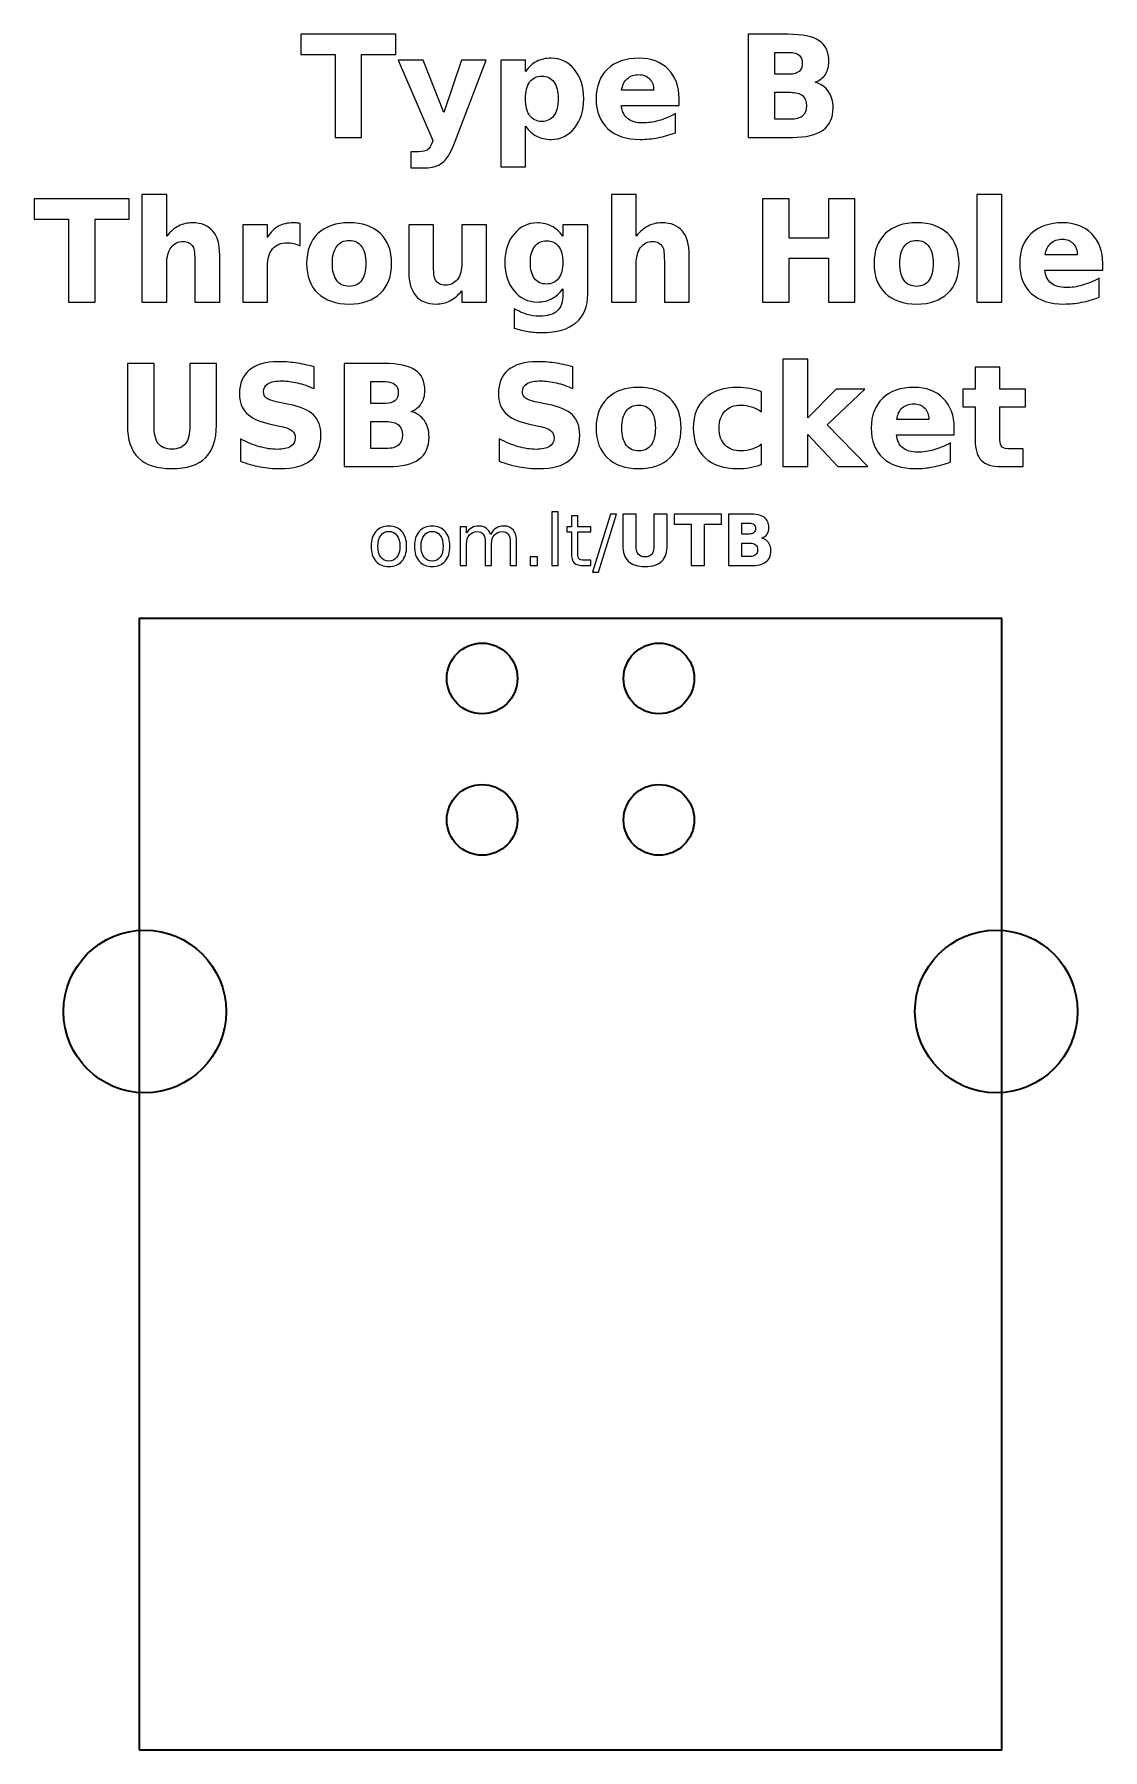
# Model space of a CAD drawing. Header units: centimetres. Extents: x -11.26 to -9.75, y -16.36 to -13.94.
import ezdxf

# ---------------------------------------------------------------- set-up
doc = ezdxf.new("R2010")
doc.units = ezdxf.units.CM
doc.header["$MEASUREMENT"] = 0
doc.layers.add('Layer 1', color=7, linetype='Continuous')

msp = doc.modelspace()

# ---------------------------------------------------------------- linework, layer by layer
at = {"layer": 'Layer 1', "color": 250, "lineweight": 35}
msp.add_lwpolyline([(-11.11, -16.365), (-9.89, -16.365), (-9.89, -14.765), (-11.11, -14.765), (-11.11, -16.365)], close=True, dxfattribs=at)
for centre, major_axis in [((-10.625, -14.85), (0, 0.05)), ((-10.375, -14.85), (0, 0.05)), ((-10.625, -15.05), (0, 0.05)), ((-10.375, -15.05), (0, 0.05)), ((-11.102, -15.321), (0, 0.115)), ((-9.898, -15.321), (0, 0.115))]:
    msp.add_ellipse(centre, major_axis=major_axis, ratio=1, dxfattribs=at)
at = {"layer": 'Layer 1', "color": 250}
for points, knots in [([(-10.88139, -13.93905), (-10.88139, -13.93905), (-10.74703, -13.93905), (-10.74703, -13.93905), (-10.74703, -13.93905), (-10.74703, -13.93905), (-10.74703, -13.96748), (-10.74703, -13.96748), (-10.74703, -13.96748), (-10.74703, -13.96748), (-10.79536, -13.96748), (-10.79536, -13.96748), (-10.79536, -13.96748), (-10.79536, -13.96748), (-10.79536, -14.08485), (-10.79536, -14.08485), (-10.79536, -14.08485), (-10.79536, -14.08485), (-10.83296, -14.08485), (-10.83296, -14.08485), (-10.83296, -14.08485), (-10.83296, -14.08485), (-10.83296, -13.96748), (-10.83296, -13.96748), (-10.83296, -13.96748), (-10.83296, -13.96748), (-10.88139, -13.96748), (-10.88139, -13.96748), (-10.88139, -13.96748), (-10.88139, -13.96748), (-10.88139, -13.93905), (-10.88139, -13.93905)], [0, 0, 0, 0, 0.125, 0.125, 0.125, 0.125, 0.25, 0.25, 0.25, 0.25, 0.375, 0.375, 0.375, 0.375, 0.5, 0.5, 0.5, 0.5, 0.625, 0.625, 0.625, 0.625, 0.75, 0.75, 0.75, 0.75, 0.875, 0.875, 0.875, 0.875, 1, 1, 1, 1]), ([(-10.15413, -14.00682), (-10.14606, -14.00915), (-10.1398, -14.01348), (-10.13536, -14.01982), (-10.13536, -14.01982), (-10.13093, -14.02612), (-10.12873, -14.03388), (-10.12873, -14.04305), (-10.12873, -14.04305), (-10.12873, -14.05712), (-10.1335, -14.06758), (-10.143, -14.07448), (-10.143, -14.07448), (-10.1525, -14.08138), (-10.16696, -14.08485), (-10.18636, -14.08485), (-10.18636, -14.08485), (-10.18636, -14.08485), (-10.24876, -14.08485), (-10.24876, -14.08485), (-10.24876, -14.08485), (-10.24876, -14.08485), (-10.24876, -13.93905), (-10.24876, -13.93905), (-10.24876, -13.93905), (-10.24876, -13.93905), (-10.19233, -13.93905), (-10.19233, -13.93905), (-10.19233, -13.93905), (-10.17206, -13.93905), (-10.1574, -13.94212), (-10.14833, -13.94822), (-10.14833, -13.94822), (-10.13923, -13.95435), (-10.1347, -13.96415), (-10.1347, -13.97762), (-10.1347, -13.97762), (-10.1347, -13.98472), (-10.13636, -13.99075), (-10.13966, -13.99575), (-10.13966, -13.99575), (-10.143, -14.00072), (-10.1478, -14.00442), (-10.15413, -14.00682)], [0, 0, 0, 0, 0.0909091, 0.0909091, 0.0909091, 0.0909091, 0.1818182, 0.1818182, 0.1818182, 0.1818182, 0.2727273, 0.2727273, 0.2727273, 0.2727273, 0.3636364, 0.3636364, 0.3636364, 0.3636364, 0.4545455, 0.4545455, 0.4545455, 0.4545455, 0.5454545, 0.5454545, 0.5454545, 0.5454545, 0.6363636, 0.6363636, 0.6363636, 0.6363636, 0.7272727, 0.7272727, 0.7272727, 0.7272727, 0.8181818, 0.8181818, 0.8181818, 0.8181818, 0.9090909, 0.9090909, 0.9090909, 0.9090909, 1, 1, 1, 1]), ([(-10.56379, -14.06902), (-10.56379, -14.06902), (-10.56379, -14.12645), (-10.56379, -14.12645), (-10.56379, -14.12645), (-10.56379, -14.12645), (-10.59876, -14.12645), (-10.59876, -14.12645), (-10.59876, -14.12645), (-10.59876, -14.12645), (-10.59876, -13.97548), (-10.59876, -13.97548), (-10.59876, -13.97548), (-10.59876, -13.97548), (-10.56379, -13.97548), (-10.56379, -13.97548), (-10.56379, -13.97548), (-10.56379, -13.97548), (-10.56379, -13.99152), (-10.56379, -13.99152), (-10.56379, -13.99152), (-10.55899, -13.98512), (-10.55363, -13.98042), (-10.54779, -13.97738), (-10.54779, -13.97738), (-10.54193, -13.97435), (-10.53519, -13.97285), (-10.52756, -13.97285), (-10.52756, -13.97285), (-10.51409, -13.97285), (-10.50303, -13.97822), (-10.49439, -13.98892), (-10.49439, -13.98892), (-10.48573, -13.99962), (-10.48139, -14.01342), (-10.48139, -14.03025), (-10.48139, -14.03025), (-10.48139, -14.04712), (-10.48573, -14.06092), (-10.49439, -14.07162), (-10.49439, -14.07162), (-10.50303, -14.08232), (-10.51409, -14.08768), (-10.52756, -14.08768), (-10.52756, -14.08768), (-10.53519, -14.08768), (-10.54193, -14.08618), (-10.54779, -14.08315), (-10.54779, -14.08315), (-10.55363, -14.08012), (-10.55899, -14.07542), (-10.56379, -14.06902)], [0, 0, 0, 0, 0.0769231, 0.0769231, 0.0769231, 0.0769231, 0.1538462, 0.1538462, 0.1538462, 0.1538462, 0.2307692, 0.2307692, 0.2307692, 0.2307692, 0.3076923, 0.3076923, 0.3076923, 0.3076923, 0.3846154, 0.3846154, 0.3846154, 0.3846154, 0.4615385, 0.4615385, 0.4615385, 0.4615385, 0.5384615, 0.5384615, 0.5384615, 0.5384615, 0.6153846, 0.6153846, 0.6153846, 0.6153846, 0.6923077, 0.6923077, 0.6923077, 0.6923077, 0.7692308, 0.7692308, 0.7692308, 0.7692308, 0.8461538, 0.8461538, 0.8461538, 0.8461538, 0.9230769, 0.9230769, 0.9230769, 0.9230769, 1, 1, 1, 1]), ([(-10.34642, -14.02988), (-10.34642, -14.02988), (-10.34642, -14.03985), (-10.34642, -14.03985), (-10.34642, -14.03985), (-10.34642, -14.03985), (-10.42816, -14.03985), (-10.42816, -14.03985), (-10.42816, -14.03985), (-10.42732, -14.04805), (-10.42436, -14.05418), (-10.41926, -14.05828), (-10.41926, -14.05828), (-10.41419, -14.06238), (-10.40709, -14.06445), (-10.39799, -14.06445), (-10.39799, -14.06445), (-10.39062, -14.06445), (-10.38309, -14.06335), (-10.37536, -14.06118), (-10.37536, -14.06118), (-10.36766, -14.05898), (-10.35972, -14.05568), (-10.35159, -14.05125), (-10.35159, -14.05125), (-10.35159, -14.05125), (-10.35159, -14.07822), (-10.35159, -14.07822), (-10.35159, -14.07822), (-10.35986, -14.08135), (-10.36812, -14.08368), (-10.37639, -14.08528), (-10.37639, -14.08528), (-10.38466, -14.08688), (-10.39292, -14.08768), (-10.40119, -14.08768), (-10.40119, -14.08768), (-10.42099, -14.08768), (-10.43636, -14.08265), (-10.44732, -14.07258), (-10.44732, -14.07258), (-10.45829, -14.06255), (-10.46379, -14.04842), (-10.46379, -14.03025), (-10.46379, -14.03025), (-10.46379, -14.01242), (-10.45839, -13.99842), (-10.44762, -13.98818), (-10.44762, -13.98818), (-10.43686, -13.97795), (-10.42202, -13.97285), (-10.40316, -13.97285), (-10.40316, -13.97285), (-10.38596, -13.97285), (-10.37222, -13.97802), (-10.36189, -13.98838), (-10.36189, -13.98838), (-10.35159, -13.99875), (-10.34642, -14.01258), (-10.34642, -14.02988)], [0, 0, 0, 0, 0.0666667, 0.0666667, 0.0666667, 0.0666667, 0.1333333, 0.1333333, 0.1333333, 0.1333333, 0.2, 0.2, 0.2, 0.2, 0.2666667, 0.2666667, 0.2666667, 0.2666667, 0.3333333, 0.3333333, 0.3333333, 0.3333333, 0.4, 0.4, 0.4, 0.4, 0.4666667, 0.4666667, 0.4666667, 0.4666667, 0.5333333, 0.5333333, 0.5333333, 0.5333333, 0.6, 0.6, 0.6, 0.6, 0.6666667, 0.6666667, 0.6666667, 0.6666667, 0.7333333, 0.7333333, 0.7333333, 0.7333333, 0.8, 0.8, 0.8, 0.8, 0.8666667, 0.8666667, 0.8666667, 0.8666667, 0.9333333, 0.9333333, 0.9333333, 0.9333333, 1, 1, 1, 1]), ([(-10.19036, -13.99548), (-10.18443, -13.99548), (-10.17993, -13.99418), (-10.1769, -13.99158), (-10.1769, -13.99158), (-10.17383, -13.98898), (-10.1723, -13.98515), (-10.1723, -13.98005), (-10.1723, -13.98005), (-10.1723, -13.97505), (-10.17383, -13.97125), (-10.1769, -13.96862), (-10.1769, -13.96862), (-10.17993, -13.96598), (-10.18443, -13.96465), (-10.19036, -13.96465), (-10.19036, -13.96465), (-10.19036, -13.96465), (-10.21116, -13.96465), (-10.21116, -13.96465), (-10.21116, -13.96465), (-10.21116, -13.96465), (-10.21116, -13.99548), (-10.21116, -13.99548), (-10.21116, -13.99548), (-10.21116, -13.99548), (-10.19036, -13.99548), (-10.19036, -13.99548)], [0, 0, 0, 0, 0.1428571, 0.1428571, 0.1428571, 0.1428571, 0.2857143, 0.2857143, 0.2857143, 0.2857143, 0.4285714, 0.4285714, 0.4285714, 0.4285714, 0.5714286, 0.5714286, 0.5714286, 0.5714286, 0.7142857, 0.7142857, 0.7142857, 0.7142857, 0.8571429, 0.8571429, 0.8571429, 0.8571429, 1, 1, 1, 1]), ([(-10.7435, -13.97548), (-10.7435, -13.97548), (-10.70853, -13.97548), (-10.70853, -13.97548), (-10.70853, -13.97548), (-10.70853, -13.97548), (-10.67913, -14.04968), (-10.67913, -14.04968), (-10.67913, -14.04968), (-10.67913, -14.04968), (-10.65413, -13.97548), (-10.65413, -13.97548), (-10.65413, -13.97548), (-10.65413, -13.97548), (-10.61916, -13.97548), (-10.61916, -13.97548), (-10.61916, -13.97548), (-10.61916, -13.97548), (-10.66516, -14.09522), (-10.66516, -14.09522), (-10.66516, -14.09522), (-10.6698, -14.10738), (-10.67516, -14.11588), (-10.68133, -14.12075), (-10.68133, -14.12075), (-10.6875, -14.12558), (-10.6956, -14.12802), (-10.7057, -14.12802), (-10.7057, -14.12802), (-10.7057, -14.12802), (-10.72593, -14.12802), (-10.72593, -14.12802), (-10.72593, -14.12802), (-10.72593, -14.12802), (-10.72593, -14.10508), (-10.72593, -14.10508), (-10.72593, -14.10508), (-10.72593, -14.10508), (-10.71496, -14.10508), (-10.71496, -14.10508), (-10.71496, -14.10508), (-10.70906, -14.10508), (-10.70473, -14.10415), (-10.70203, -14.10225), (-10.70203, -14.10225), (-10.69933, -14.10035), (-10.69723, -14.09698), (-10.69573, -14.09208), (-10.69573, -14.09208), (-10.69573, -14.09208), (-10.69476, -14.08905), (-10.69476, -14.08905), (-10.69476, -14.08905), (-10.69476, -14.08905), (-10.7435, -13.97548), (-10.7435, -13.97548)], [0, 0, 0, 0, 0.0714286, 0.0714286, 0.0714286, 0.0714286, 0.1428571, 0.1428571, 0.1428571, 0.1428571, 0.2142857, 0.2142857, 0.2142857, 0.2142857, 0.2857143, 0.2857143, 0.2857143, 0.2857143, 0.3571429, 0.3571429, 0.3571429, 0.3571429, 0.4285714, 0.4285714, 0.4285714, 0.4285714, 0.5, 0.5, 0.5, 0.5, 0.5714286, 0.5714286, 0.5714286, 0.5714286, 0.6428571, 0.6428571, 0.6428571, 0.6428571, 0.7142857, 0.7142857, 0.7142857, 0.7142857, 0.7857143, 0.7857143, 0.7857143, 0.7857143, 0.8571429, 0.8571429, 0.8571429, 0.8571429, 0.9285714, 0.9285714, 0.9285714, 0.9285714, 1, 1, 1, 1]), ([(-10.38236, -14.01828), (-10.38236, -14.01162), (-10.38429, -14.00628), (-10.38816, -14.00218), (-10.38816, -14.00218), (-10.39206, -13.99812), (-10.39709, -13.99608), (-10.40336, -13.99608), (-10.40336, -13.99608), (-10.41012, -13.99608), (-10.41562, -13.99798), (-10.41986, -14.00182), (-10.41986, -14.00182), (-10.42409, -14.00562), (-10.42672, -14.01112), (-10.42776, -14.01828), (-10.42776, -14.01828), (-10.42776, -14.01828), (-10.38236, -14.01828), (-10.38236, -14.01828)], [0, 0, 0, 0, 0.2, 0.2, 0.2, 0.2, 0.4, 0.4, 0.4, 0.4, 0.6, 0.6, 0.6, 0.6, 0.8, 0.8, 0.8, 0.8, 1, 1, 1, 1]), ([(-10.54056, -13.99825), (-10.54806, -13.99825), (-10.55379, -14.00098), (-10.55779, -14.00648), (-10.55779, -14.00648), (-10.56179, -14.01198), (-10.56379, -14.01992), (-10.56379, -14.03025), (-10.56379, -14.03025), (-10.56379, -14.04062), (-10.56179, -14.04855), (-10.55779, -14.05405), (-10.55779, -14.05405), (-10.55379, -14.05955), (-10.54806, -14.06228), (-10.54056, -14.06228), (-10.54056, -14.06228), (-10.53309, -14.06228), (-10.52736, -14.05955), (-10.52343, -14.05408), (-10.52343, -14.05408), (-10.51949, -14.04862), (-10.51753, -14.04068), (-10.51753, -14.03025), (-10.51753, -14.03025), (-10.51753, -14.01985), (-10.51949, -14.01192), (-10.52343, -14.00645), (-10.52343, -14.00645), (-10.52736, -14.00098), (-10.53309, -13.99825), (-10.54056, -13.99825)], [0, 0, 0, 0, 0.125, 0.125, 0.125, 0.125, 0.25, 0.25, 0.25, 0.25, 0.375, 0.375, 0.375, 0.375, 0.5, 0.5, 0.5, 0.5, 0.625, 0.625, 0.625, 0.625, 0.75, 0.75, 0.75, 0.75, 0.875, 0.875, 0.875, 0.875, 1, 1, 1, 1]), ([(-10.1891, -14.05925), (-10.18153, -14.05925), (-10.17586, -14.05765), (-10.17203, -14.05448), (-10.17203, -14.05448), (-10.16823, -14.05128), (-10.16633, -14.04645), (-10.16633, -14.04002), (-10.16633, -14.04002), (-10.16633, -14.03372), (-10.16823, -14.02898), (-10.172, -14.02582), (-10.172, -14.02582), (-10.17576, -14.02265), (-10.18146, -14.02108), (-10.1891, -14.02108), (-10.1891, -14.02108), (-10.1891, -14.02108), (-10.21116, -14.02108), (-10.21116, -14.02108), (-10.21116, -14.02108), (-10.21116, -14.02108), (-10.21116, -14.05925), (-10.21116, -14.05925), (-10.21116, -14.05925), (-10.21116, -14.05925), (-10.1891, -14.05925), (-10.1891, -14.05925)], [0, 0, 0, 0, 0.1428571, 0.1428571, 0.1428571, 0.1428571, 0.2857143, 0.2857143, 0.2857143, 0.2857143, 0.4285714, 0.4285714, 0.4285714, 0.4285714, 0.5714286, 0.5714286, 0.5714286, 0.5714286, 0.7142857, 0.7142857, 0.7142857, 0.7142857, 0.8571429, 0.8571429, 0.8571429, 0.8571429, 1, 1, 1, 1]), ([(-10.996, -14.25105), (-10.996, -14.25105), (-10.996, -14.31765), (-10.996, -14.31765), (-10.996, -14.31765), (-10.996, -14.31765), (-11.03117, -14.31765), (-11.03117, -14.31765), (-11.03117, -14.31765), (-11.03117, -14.31765), (-11.03117, -14.30682), (-11.03117, -14.30682), (-11.03117, -14.30682), (-11.03117, -14.30682), (-11.03117, -14.26688), (-11.03117, -14.26688), (-11.03117, -14.26688), (-11.03117, -14.25732), (-11.03137, -14.25072), (-11.0318, -14.24715), (-11.0318, -14.24715), (-11.03224, -14.24358), (-11.03297, -14.24095), (-11.034, -14.23925), (-11.034, -14.23925), (-11.03537, -14.23695), (-11.03724, -14.23518), (-11.03957, -14.23392), (-11.03957, -14.23392), (-11.0419, -14.23265), (-11.04457, -14.23202), (-11.04757, -14.23202), (-11.04757, -14.23202), (-11.05487, -14.23202), (-11.0606, -14.23482), (-11.06477, -14.24045), (-11.06477, -14.24045), (-11.06894, -14.24608), (-11.071, -14.25388), (-11.071, -14.26385), (-11.071, -14.26385), (-11.071, -14.26385), (-11.071, -14.31765), (-11.071, -14.31765), (-11.071, -14.31765), (-11.071, -14.31765), (-11.10597, -14.31765), (-11.10597, -14.31765), (-11.10597, -14.31765), (-11.10597, -14.31765), (-11.10597, -14.16568), (-11.10597, -14.16568), (-11.10597, -14.16568), (-11.10597, -14.16568), (-11.071, -14.16568), (-11.071, -14.16568), (-11.071, -14.16568), (-11.071, -14.16568), (-11.071, -14.22432), (-11.071, -14.22432), (-11.071, -14.22432), (-11.06574, -14.21792), (-11.06014, -14.21322), (-11.0542, -14.21018), (-11.0542, -14.21018), (-11.04827, -14.20715), (-11.04174, -14.20565), (-11.03457, -14.20565), (-11.03457, -14.20565), (-11.02194, -14.20565), (-11.01237, -14.20952), (-11.0058, -14.21728), (-11.0058, -14.21728), (-10.99927, -14.22502), (-10.996, -14.23628), (-10.996, -14.25105)], [0, 0, 0, 0, 0.0526316, 0.0526316, 0.0526316, 0.0526316, 0.1052632, 0.1052632, 0.1052632, 0.1052632, 0.1578947, 0.1578947, 0.1578947, 0.1578947, 0.2105263, 0.2105263, 0.2105263, 0.2105263, 0.2631579, 0.2631579, 0.2631579, 0.2631579, 0.3157895, 0.3157895, 0.3157895, 0.3157895, 0.3684211, 0.3684211, 0.3684211, 0.3684211, 0.4210526, 0.4210526, 0.4210526, 0.4210526, 0.4736842, 0.4736842, 0.4736842, 0.4736842, 0.5263158, 0.5263158, 0.5263158, 0.5263158, 0.5789474, 0.5789474, 0.5789474, 0.5789474, 0.6315789, 0.6315789, 0.6315789, 0.6315789, 0.6842105, 0.6842105, 0.6842105, 0.6842105, 0.7368421, 0.7368421, 0.7368421, 0.7368421, 0.7894737, 0.7894737, 0.7894737, 0.7894737, 0.8421053, 0.8421053, 0.8421053, 0.8421053, 0.8947368, 0.8947368, 0.8947368, 0.8947368, 0.9473684, 0.9473684, 0.9473684, 0.9473684, 1, 1, 1, 1]), ([(-10.33206, -14.25105), (-10.33206, -14.25105), (-10.33206, -14.31765), (-10.33206, -14.31765), (-10.33206, -14.31765), (-10.33206, -14.31765), (-10.36723, -14.31765), (-10.36723, -14.31765), (-10.36723, -14.31765), (-10.36723, -14.31765), (-10.36723, -14.30682), (-10.36723, -14.30682), (-10.36723, -14.30682), (-10.36723, -14.30682), (-10.36723, -14.26688), (-10.36723, -14.26688), (-10.36723, -14.26688), (-10.36723, -14.25732), (-10.36743, -14.25072), (-10.36786, -14.24715), (-10.36786, -14.24715), (-10.3683, -14.24358), (-10.36903, -14.24095), (-10.37006, -14.23925), (-10.37006, -14.23925), (-10.37143, -14.23695), (-10.3733, -14.23518), (-10.37563, -14.23392), (-10.37563, -14.23392), (-10.37796, -14.23265), (-10.38063, -14.23202), (-10.38363, -14.23202), (-10.38363, -14.23202), (-10.39093, -14.23202), (-10.39666, -14.23482), (-10.40083, -14.24045), (-10.40083, -14.24045), (-10.405, -14.24608), (-10.40706, -14.25388), (-10.40706, -14.26385), (-10.40706, -14.26385), (-10.40706, -14.26385), (-10.40706, -14.31765), (-10.40706, -14.31765), (-10.40706, -14.31765), (-10.40706, -14.31765), (-10.44203, -14.31765), (-10.44203, -14.31765), (-10.44203, -14.31765), (-10.44203, -14.31765), (-10.44203, -14.16568), (-10.44203, -14.16568), (-10.44203, -14.16568), (-10.44203, -14.16568), (-10.40706, -14.16568), (-10.40706, -14.16568), (-10.40706, -14.16568), (-10.40706, -14.16568), (-10.40706, -14.22432), (-10.40706, -14.22432), (-10.40706, -14.22432), (-10.4018, -14.21792), (-10.3962, -14.21322), (-10.39026, -14.21018), (-10.39026, -14.21018), (-10.38433, -14.20715), (-10.3778, -14.20565), (-10.37063, -14.20565), (-10.37063, -14.20565), (-10.358, -14.20565), (-10.34843, -14.20952), (-10.34186, -14.21728), (-10.34186, -14.21728), (-10.33533, -14.22502), (-10.33206, -14.23628), (-10.33206, -14.25105)], [0, 0, 0, 0, 0.0526316, 0.0526316, 0.0526316, 0.0526316, 0.1052632, 0.1052632, 0.1052632, 0.1052632, 0.1578947, 0.1578947, 0.1578947, 0.1578947, 0.2105263, 0.2105263, 0.2105263, 0.2105263, 0.2631579, 0.2631579, 0.2631579, 0.2631579, 0.3157895, 0.3157895, 0.3157895, 0.3157895, 0.3684211, 0.3684211, 0.3684211, 0.3684211, 0.4210526, 0.4210526, 0.4210526, 0.4210526, 0.4736842, 0.4736842, 0.4736842, 0.4736842, 0.5263158, 0.5263158, 0.5263158, 0.5263158, 0.5789474, 0.5789474, 0.5789474, 0.5789474, 0.6315789, 0.6315789, 0.6315789, 0.6315789, 0.6842105, 0.6842105, 0.6842105, 0.6842105, 0.7368421, 0.7368421, 0.7368421, 0.7368421, 0.7894737, 0.7894737, 0.7894737, 0.7894737, 0.8421053, 0.8421053, 0.8421053, 0.8421053, 0.8947368, 0.8947368, 0.8947368, 0.8947368, 0.9473684, 0.9473684, 0.9473684, 0.9473684, 1, 1, 1, 1]), ([(-9.92526, -14.16568), (-9.92526, -14.16568), (-9.89029, -14.16568), (-9.89029, -14.16568), (-9.89029, -14.16568), (-9.89029, -14.16568), (-9.89029, -14.31765), (-9.89029, -14.31765), (-9.89029, -14.31765), (-9.89029, -14.31765), (-9.92526, -14.31765), (-9.92526, -14.31765), (-9.92526, -14.31765), (-9.92526, -14.31765), (-9.92526, -14.16568), (-9.92526, -14.16568)], [0, 0, 0, 0, 0.25, 0.25, 0.25, 0.25, 0.5, 0.5, 0.5, 0.5, 0.75, 0.75, 0.75, 0.75, 1, 1, 1, 1]), ([(-11.25823, -14.17185), (-11.25823, -14.17185), (-11.12387, -14.17185), (-11.12387, -14.17185), (-11.12387, -14.17185), (-11.12387, -14.17185), (-11.12387, -14.20028), (-11.12387, -14.20028), (-11.12387, -14.20028), (-11.12387, -14.20028), (-11.1722, -14.20028), (-11.1722, -14.20028), (-11.1722, -14.20028), (-11.1722, -14.20028), (-11.1722, -14.31765), (-11.1722, -14.31765), (-11.1722, -14.31765), (-11.1722, -14.31765), (-11.2098, -14.31765), (-11.2098, -14.31765), (-11.2098, -14.31765), (-11.2098, -14.31765), (-11.2098, -14.20028), (-11.2098, -14.20028), (-11.2098, -14.20028), (-11.2098, -14.20028), (-11.25823, -14.20028), (-11.25823, -14.20028), (-11.25823, -14.20028), (-11.25823, -14.20028), (-11.25823, -14.17185), (-11.25823, -14.17185)], [0, 0, 0, 0, 0.125, 0.125, 0.125, 0.125, 0.25, 0.25, 0.25, 0.25, 0.375, 0.375, 0.375, 0.375, 0.5, 0.5, 0.5, 0.5, 0.625, 0.625, 0.625, 0.625, 0.75, 0.75, 0.75, 0.75, 0.875, 0.875, 0.875, 0.875, 1, 1, 1, 1]), ([(-10.22846, -14.17185), (-10.22846, -14.17185), (-10.19086, -14.17185), (-10.19086, -14.17185), (-10.19086, -14.17185), (-10.19086, -14.17185), (-10.19086, -14.22742), (-10.19086, -14.22742), (-10.19086, -14.22742), (-10.19086, -14.22742), (-10.1354, -14.22742), (-10.1354, -14.22742), (-10.1354, -14.22742), (-10.1354, -14.22742), (-10.1354, -14.17185), (-10.1354, -14.17185), (-10.1354, -14.17185), (-10.1354, -14.17185), (-10.0978, -14.17185), (-10.0978, -14.17185), (-10.0978, -14.17185), (-10.0978, -14.17185), (-10.0978, -14.31765), (-10.0978, -14.31765), (-10.0978, -14.31765), (-10.0978, -14.31765), (-10.1354, -14.31765), (-10.1354, -14.31765), (-10.1354, -14.31765), (-10.1354, -14.31765), (-10.1354, -14.25585), (-10.1354, -14.25585), (-10.1354, -14.25585), (-10.1354, -14.25585), (-10.19086, -14.25585), (-10.19086, -14.25585), (-10.19086, -14.25585), (-10.19086, -14.25585), (-10.19086, -14.31765), (-10.19086, -14.31765), (-10.19086, -14.31765), (-10.19086, -14.31765), (-10.22846, -14.31765), (-10.22846, -14.31765), (-10.22846, -14.31765), (-10.22846, -14.31765), (-10.22846, -14.17185), (-10.22846, -14.17185)], [0, 0, 0, 0, 0.0833333, 0.0833333, 0.0833333, 0.0833333, 0.1666667, 0.1666667, 0.1666667, 0.1666667, 0.25, 0.25, 0.25, 0.25, 0.3333333, 0.3333333, 0.3333333, 0.3333333, 0.4166667, 0.4166667, 0.4166667, 0.4166667, 0.5, 0.5, 0.5, 0.5, 0.5833333, 0.5833333, 0.5833333, 0.5833333, 0.6666667, 0.6666667, 0.6666667, 0.6666667, 0.75, 0.75, 0.75, 0.75, 0.8333333, 0.8333333, 0.8333333, 0.8333333, 0.9166667, 0.9166667, 0.9166667, 0.9166667, 1, 1, 1, 1]), ([(-10.88233, -14.23808), (-10.8854, -14.23665), (-10.88843, -14.23558), (-10.89147, -14.23492), (-10.89147, -14.23492), (-10.8945, -14.23422), (-10.89753, -14.23388), (-10.9006, -14.23388), (-10.9006, -14.23388), (-10.9096, -14.23388), (-10.9165, -14.23675), (-10.92137, -14.24252), (-10.92137, -14.24252), (-10.9262, -14.24828), (-10.92863, -14.25655), (-10.92863, -14.26728), (-10.92863, -14.26728), (-10.92863, -14.26728), (-10.92863, -14.31765), (-10.92863, -14.31765), (-10.92863, -14.31765), (-10.92863, -14.31765), (-10.9636, -14.31765), (-10.9636, -14.31765), (-10.9636, -14.31765), (-10.9636, -14.31765), (-10.9636, -14.20828), (-10.9636, -14.20828), (-10.9636, -14.20828), (-10.9636, -14.20828), (-10.92863, -14.20828), (-10.92863, -14.20828), (-10.92863, -14.20828), (-10.92863, -14.20828), (-10.92863, -14.22625), (-10.92863, -14.22625), (-10.92863, -14.22625), (-10.92413, -14.21908), (-10.91897, -14.21388), (-10.91317, -14.21058), (-10.91317, -14.21058), (-10.90733, -14.20728), (-10.90033, -14.20565), (-10.8922, -14.20565), (-10.8922, -14.20565), (-10.89103, -14.20565), (-10.88977, -14.20568), (-10.8884, -14.20578), (-10.8884, -14.20578), (-10.88703, -14.20588), (-10.88503, -14.20612), (-10.88243, -14.20642), (-10.88243, -14.20642), (-10.88243, -14.20642), (-10.88233, -14.23808), (-10.88233, -14.23808)], [0, 0, 0, 0, 0.0714286, 0.0714286, 0.0714286, 0.0714286, 0.1428571, 0.1428571, 0.1428571, 0.1428571, 0.2142857, 0.2142857, 0.2142857, 0.2142857, 0.2857143, 0.2857143, 0.2857143, 0.2857143, 0.3571429, 0.3571429, 0.3571429, 0.3571429, 0.4285714, 0.4285714, 0.4285714, 0.4285714, 0.5, 0.5, 0.5, 0.5, 0.5714286, 0.5714286, 0.5714286, 0.5714286, 0.6428571, 0.6428571, 0.6428571, 0.6428571, 0.7142857, 0.7142857, 0.7142857, 0.7142857, 0.7857143, 0.7857143, 0.7857143, 0.7857143, 0.8571429, 0.8571429, 0.8571429, 0.8571429, 0.9285714, 0.9285714, 0.9285714, 0.9285714, 1, 1, 1, 1]), ([(-10.81294, -14.20565), (-10.7941, -14.20565), (-10.7794, -14.21072), (-10.76884, -14.22088), (-10.76884, -14.22088), (-10.75827, -14.23105), (-10.75297, -14.24508), (-10.75297, -14.26305), (-10.75297, -14.26305), (-10.75297, -14.28105), (-10.75827, -14.29508), (-10.76884, -14.30525), (-10.76884, -14.30525), (-10.7794, -14.31542), (-10.7941, -14.32048), (-10.81294, -14.32048), (-10.81294, -14.32048), (-10.8318, -14.32048), (-10.84657, -14.31542), (-10.8572, -14.30525), (-10.8572, -14.30525), (-10.86784, -14.29508), (-10.87317, -14.28105), (-10.87317, -14.26305), (-10.87317, -14.26305), (-10.87317, -14.24508), (-10.86784, -14.23105), (-10.8572, -14.22088), (-10.8572, -14.22088), (-10.84657, -14.21072), (-10.8318, -14.20565), (-10.81294, -14.20565)], [0, 0, 0, 0, 0.125, 0.125, 0.125, 0.125, 0.25, 0.25, 0.25, 0.25, 0.375, 0.375, 0.375, 0.375, 0.5, 0.5, 0.5, 0.5, 0.625, 0.625, 0.625, 0.625, 0.75, 0.75, 0.75, 0.75, 0.875, 0.875, 0.875, 0.875, 1, 1, 1, 1]), ([(-10.72874, -14.27508), (-10.72874, -14.27508), (-10.72874, -14.20828), (-10.72874, -14.20828), (-10.72874, -14.20828), (-10.72874, -14.20828), (-10.69357, -14.20828), (-10.69357, -14.20828), (-10.69357, -14.20828), (-10.69357, -14.20828), (-10.69357, -14.21922), (-10.69357, -14.21922), (-10.69357, -14.21922), (-10.69357, -14.22515), (-10.6936, -14.23258), (-10.69367, -14.24152), (-10.69367, -14.24152), (-10.69374, -14.25048), (-10.69377, -14.25645), (-10.69377, -14.25945), (-10.69377, -14.25945), (-10.69377, -14.26825), (-10.69354, -14.27458), (-10.69307, -14.27845), (-10.69307, -14.27845), (-10.69264, -14.28232), (-10.69184, -14.28512), (-10.69074, -14.28688), (-10.69074, -14.28688), (-10.6893, -14.28918), (-10.68744, -14.29092), (-10.68514, -14.29215), (-10.68514, -14.29215), (-10.6828, -14.29338), (-10.68017, -14.29402), (-10.67717, -14.29402), (-10.67717, -14.29402), (-10.66987, -14.29402), (-10.66414, -14.29122), (-10.65997, -14.28562), (-10.65997, -14.28562), (-10.6558, -14.28002), (-10.65374, -14.27225), (-10.65374, -14.26228), (-10.65374, -14.26228), (-10.65374, -14.26228), (-10.65374, -14.20828), (-10.65374, -14.20828), (-10.65374, -14.20828), (-10.65374, -14.20828), (-10.61877, -14.20828), (-10.61877, -14.20828), (-10.61877, -14.20828), (-10.61877, -14.20828), (-10.61877, -14.31765), (-10.61877, -14.31765), (-10.61877, -14.31765), (-10.61877, -14.31765), (-10.65374, -14.31765), (-10.65374, -14.31765), (-10.65374, -14.31765), (-10.65374, -14.31765), (-10.65374, -14.30182), (-10.65374, -14.30182), (-10.65374, -14.30182), (-10.659, -14.30822), (-10.6646, -14.31292), (-10.67047, -14.31595), (-10.67047, -14.31595), (-10.67637, -14.31898), (-10.68287, -14.32048), (-10.68997, -14.32048), (-10.68997, -14.32048), (-10.7026, -14.32048), (-10.7122, -14.31662), (-10.71884, -14.30885), (-10.71884, -14.30885), (-10.72544, -14.30112), (-10.72874, -14.28985), (-10.72874, -14.27508)], [0, 0, 0, 0, 0.05, 0.05, 0.05, 0.05, 0.1, 0.1, 0.1, 0.1, 0.15, 0.15, 0.15, 0.15, 0.2, 0.2, 0.2, 0.2, 0.25, 0.25, 0.25, 0.25, 0.3, 0.3, 0.3, 0.3, 0.35, 0.35, 0.35, 0.35, 0.4, 0.4, 0.4, 0.4, 0.45, 0.45, 0.45, 0.45, 0.5, 0.5, 0.5, 0.5, 0.55, 0.55, 0.55, 0.55, 0.6, 0.6, 0.6, 0.6, 0.65, 0.65, 0.65, 0.65, 0.7, 0.7, 0.7, 0.7, 0.75, 0.75, 0.75, 0.75, 0.8, 0.8, 0.8, 0.8, 0.85, 0.85, 0.85, 0.85, 0.9, 0.9, 0.9, 0.9, 0.95, 0.95, 0.95, 0.95, 1, 1, 1, 1]), ([(-10.5108, -14.29908), (-10.5156, -14.30548), (-10.52093, -14.31015), (-10.5267, -14.31315), (-10.5267, -14.31315), (-10.5325, -14.31615), (-10.5392, -14.31765), (-10.54683, -14.31765), (-10.54683, -14.31765), (-10.56017, -14.31765), (-10.5712, -14.31238), (-10.57993, -14.30188), (-10.57993, -14.30188), (-10.58863, -14.29135), (-10.593, -14.27795), (-10.593, -14.26168), (-10.593, -14.26168), (-10.593, -14.24535), (-10.58863, -14.23195), (-10.57993, -14.22148), (-10.57993, -14.22148), (-10.5712, -14.21105), (-10.56017, -14.20582), (-10.54683, -14.20582), (-10.54683, -14.20582), (-10.5392, -14.20582), (-10.5325, -14.20732), (-10.5267, -14.21032), (-10.5267, -14.21032), (-10.52093, -14.21332), (-10.5156, -14.21802), (-10.5108, -14.22448), (-10.5108, -14.22448), (-10.5108, -14.22448), (-10.5108, -14.20828), (-10.5108, -14.20828), (-10.5108, -14.20828), (-10.5108, -14.20828), (-10.47563, -14.20828), (-10.47563, -14.20828), (-10.47563, -14.20828), (-10.47563, -14.20828), (-10.47563, -14.30662), (-10.47563, -14.30662), (-10.47563, -14.30662), (-10.47563, -14.32418), (-10.48117, -14.33762), (-10.49227, -14.34688), (-10.49227, -14.34688), (-10.50337, -14.35618), (-10.51947, -14.36082), (-10.54057, -14.36082), (-10.54057, -14.36082), (-10.5474, -14.36082), (-10.554, -14.36028), (-10.5604, -14.35925), (-10.5604, -14.35925), (-10.56677, -14.35822), (-10.5732, -14.35662), (-10.57963, -14.35448), (-10.57963, -14.35448), (-10.57963, -14.35448), (-10.57963, -14.32725), (-10.57963, -14.32725), (-10.57963, -14.32725), (-10.5735, -14.33075), (-10.56753, -14.33338), (-10.56167, -14.33508), (-10.56167, -14.33508), (-10.5558, -14.33682), (-10.54993, -14.33768), (-10.544, -14.33768), (-10.544, -14.33768), (-10.53253, -14.33768), (-10.52413, -14.33518), (-10.5188, -14.33015), (-10.5188, -14.33015), (-10.51347, -14.32515), (-10.5108, -14.31728), (-10.5108, -14.30662), (-10.5108, -14.30662), (-10.5108, -14.30662), (-10.5108, -14.29908), (-10.5108, -14.29908)], [0, 0, 0, 0, 0.047619, 0.047619, 0.047619, 0.047619, 0.0952381, 0.0952381, 0.0952381, 0.0952381, 0.1428571, 0.1428571, 0.1428571, 0.1428571, 0.1904762, 0.1904762, 0.1904762, 0.1904762, 0.2380952, 0.2380952, 0.2380952, 0.2380952, 0.2857143, 0.2857143, 0.2857143, 0.2857143, 0.3333333, 0.3333333, 0.3333333, 0.3333333, 0.3809524, 0.3809524, 0.3809524, 0.3809524, 0.4285714, 0.4285714, 0.4285714, 0.4285714, 0.4761905, 0.4761905, 0.4761905, 0.4761905, 0.5238095, 0.5238095, 0.5238095, 0.5238095, 0.5714286, 0.5714286, 0.5714286, 0.5714286, 0.6190476, 0.6190476, 0.6190476, 0.6190476, 0.6666667, 0.6666667, 0.6666667, 0.6666667, 0.7142857, 0.7142857, 0.7142857, 0.7142857, 0.7619048, 0.7619048, 0.7619048, 0.7619048, 0.8095238, 0.8095238, 0.8095238, 0.8095238, 0.8571429, 0.8571429, 0.8571429, 0.8571429, 0.9047619, 0.9047619, 0.9047619, 0.9047619, 0.952381, 0.952381, 0.952381, 0.952381, 1, 1, 1, 1]), ([(-10.01063, -14.20565), (-9.99179, -14.20565), (-9.97709, -14.21072), (-9.96653, -14.22088), (-9.96653, -14.22088), (-9.95596, -14.23105), (-9.95066, -14.24508), (-9.95066, -14.26305), (-9.95066, -14.26305), (-9.95066, -14.28105), (-9.95596, -14.29508), (-9.96653, -14.30525), (-9.96653, -14.30525), (-9.97709, -14.31542), (-9.99179, -14.32048), (-10.01063, -14.32048), (-10.01063, -14.32048), (-10.02949, -14.32048), (-10.04426, -14.31542), (-10.05489, -14.30525), (-10.05489, -14.30525), (-10.06553, -14.29508), (-10.07086, -14.28105), (-10.07086, -14.26305), (-10.07086, -14.26305), (-10.07086, -14.24508), (-10.06553, -14.23105), (-10.05489, -14.22088), (-10.05489, -14.22088), (-10.04426, -14.21072), (-10.02949, -14.20565), (-10.01063, -14.20565)], [0, 0, 0, 0, 0.125, 0.125, 0.125, 0.125, 0.25, 0.25, 0.25, 0.25, 0.375, 0.375, 0.375, 0.375, 0.5, 0.5, 0.5, 0.5, 0.625, 0.625, 0.625, 0.625, 0.75, 0.75, 0.75, 0.75, 0.875, 0.875, 0.875, 0.875, 1, 1, 1, 1]), ([(-9.74752, -14.26268), (-9.74752, -14.26268), (-9.74752, -14.27265), (-9.74752, -14.27265), (-9.74752, -14.27265), (-9.74752, -14.27265), (-9.82926, -14.27265), (-9.82926, -14.27265), (-9.82926, -14.27265), (-9.82842, -14.28085), (-9.82546, -14.28698), (-9.82036, -14.29108), (-9.82036, -14.29108), (-9.81529, -14.29518), (-9.80819, -14.29725), (-9.79909, -14.29725), (-9.79909, -14.29725), (-9.79172, -14.29725), (-9.78419, -14.29615), (-9.77646, -14.29398), (-9.77646, -14.29398), (-9.76876, -14.29178), (-9.76082, -14.28848), (-9.75269, -14.28405), (-9.75269, -14.28405), (-9.75269, -14.28405), (-9.75269, -14.31102), (-9.75269, -14.31102), (-9.75269, -14.31102), (-9.76096, -14.31415), (-9.76922, -14.31648), (-9.77749, -14.31808), (-9.77749, -14.31808), (-9.78576, -14.31968), (-9.79402, -14.32048), (-9.80229, -14.32048), (-9.80229, -14.32048), (-9.82209, -14.32048), (-9.83746, -14.31545), (-9.84842, -14.30538), (-9.84842, -14.30538), (-9.85939, -14.29535), (-9.86489, -14.28122), (-9.86489, -14.26305), (-9.86489, -14.26305), (-9.86489, -14.24522), (-9.85949, -14.23122), (-9.84872, -14.22098), (-9.84872, -14.22098), (-9.83796, -14.21075), (-9.82312, -14.20565), (-9.80426, -14.20565), (-9.80426, -14.20565), (-9.78706, -14.20565), (-9.77332, -14.21082), (-9.76299, -14.22118), (-9.76299, -14.22118), (-9.75269, -14.23155), (-9.74752, -14.24538), (-9.74752, -14.26268)], [0, 0, 0, 0, 0.0666667, 0.0666667, 0.0666667, 0.0666667, 0.1333333, 0.1333333, 0.1333333, 0.1333333, 0.2, 0.2, 0.2, 0.2, 0.2666667, 0.2666667, 0.2666667, 0.2666667, 0.3333333, 0.3333333, 0.3333333, 0.3333333, 0.4, 0.4, 0.4, 0.4, 0.4666667, 0.4666667, 0.4666667, 0.4666667, 0.5333333, 0.5333333, 0.5333333, 0.5333333, 0.6, 0.6, 0.6, 0.6, 0.6666667, 0.6666667, 0.6666667, 0.6666667, 0.7333333, 0.7333333, 0.7333333, 0.7333333, 0.8, 0.8, 0.8, 0.8, 0.8666667, 0.8666667, 0.8666667, 0.8666667, 0.9333333, 0.9333333, 0.9333333, 0.9333333, 1, 1, 1, 1]), ([(-10.81294, -14.23065), (-10.82067, -14.23065), (-10.82657, -14.23342), (-10.83064, -14.23898), (-10.83064, -14.23898), (-10.8347, -14.24455), (-10.83674, -14.25258), (-10.83674, -14.26305), (-10.83674, -14.26305), (-10.83674, -14.27355), (-10.8347, -14.28158), (-10.83064, -14.28715), (-10.83064, -14.28715), (-10.82657, -14.29272), (-10.82067, -14.29548), (-10.81294, -14.29548), (-10.81294, -14.29548), (-10.8053, -14.29548), (-10.7995, -14.29272), (-10.79547, -14.28715), (-10.79547, -14.28715), (-10.79144, -14.28158), (-10.7894, -14.27355), (-10.7894, -14.26305), (-10.7894, -14.26305), (-10.7894, -14.25258), (-10.79144, -14.24455), (-10.79547, -14.23898), (-10.79547, -14.23898), (-10.7995, -14.23342), (-10.8053, -14.23065), (-10.81294, -14.23065)], [0, 0, 0, 0, 0.125, 0.125, 0.125, 0.125, 0.25, 0.25, 0.25, 0.25, 0.375, 0.375, 0.375, 0.375, 0.5, 0.5, 0.5, 0.5, 0.625, 0.625, 0.625, 0.625, 0.75, 0.75, 0.75, 0.75, 0.875, 0.875, 0.875, 0.875, 1, 1, 1, 1]), ([(-10.53383, -14.23102), (-10.54107, -14.23102), (-10.54667, -14.23368), (-10.5507, -14.23902), (-10.5507, -14.23902), (-10.55473, -14.24435), (-10.55677, -14.25192), (-10.55677, -14.26168), (-10.55677, -14.26168), (-10.55677, -14.27172), (-10.5548, -14.27932), (-10.5509, -14.28448), (-10.5509, -14.28448), (-10.547, -14.28965), (-10.5413, -14.29225), (-10.53383, -14.29225), (-10.53383, -14.29225), (-10.52653, -14.29225), (-10.5209, -14.28958), (-10.51687, -14.28425), (-10.51687, -14.28425), (-10.51283, -14.27892), (-10.5108, -14.27138), (-10.5108, -14.26168), (-10.5108, -14.26168), (-10.5108, -14.25192), (-10.51283, -14.24435), (-10.51687, -14.23902), (-10.51687, -14.23902), (-10.5209, -14.23368), (-10.52653, -14.23102), (-10.53383, -14.23102)], [0, 0, 0, 0, 0.125, 0.125, 0.125, 0.125, 0.25, 0.25, 0.25, 0.25, 0.375, 0.375, 0.375, 0.375, 0.5, 0.5, 0.5, 0.5, 0.625, 0.625, 0.625, 0.625, 0.75, 0.75, 0.75, 0.75, 0.875, 0.875, 0.875, 0.875, 1, 1, 1, 1]), ([(-10.01063, -14.23065), (-10.01836, -14.23065), (-10.02426, -14.23342), (-10.02833, -14.23898), (-10.02833, -14.23898), (-10.03239, -14.24455), (-10.03443, -14.25258), (-10.03443, -14.26305), (-10.03443, -14.26305), (-10.03443, -14.27355), (-10.03239, -14.28158), (-10.02833, -14.28715), (-10.02833, -14.28715), (-10.02426, -14.29272), (-10.01836, -14.29548), (-10.01063, -14.29548), (-10.01063, -14.29548), (-10.00299, -14.29548), (-9.99719, -14.29272), (-9.99316, -14.28715), (-9.99316, -14.28715), (-9.98913, -14.28158), (-9.98709, -14.27355), (-9.98709, -14.26305), (-9.98709, -14.26305), (-9.98709, -14.25258), (-9.98913, -14.24455), (-9.99316, -14.23898), (-9.99316, -14.23898), (-9.99719, -14.23342), (-10.00299, -14.23065), (-10.01063, -14.23065)], [0, 0, 0, 0, 0.125, 0.125, 0.125, 0.125, 0.25, 0.25, 0.25, 0.25, 0.375, 0.375, 0.375, 0.375, 0.5, 0.5, 0.5, 0.5, 0.625, 0.625, 0.625, 0.625, 0.75, 0.75, 0.75, 0.75, 0.875, 0.875, 0.875, 0.875, 1, 1, 1, 1]), ([(-9.78346, -14.25108), (-9.78346, -14.24442), (-9.78539, -14.23908), (-9.78926, -14.23498), (-9.78926, -14.23498), (-9.79316, -14.23092), (-9.79819, -14.22888), (-9.80446, -14.22888), (-9.80446, -14.22888), (-9.81122, -14.22888), (-9.81672, -14.23078), (-9.82096, -14.23462), (-9.82096, -14.23462), (-9.82519, -14.23842), (-9.82782, -14.24392), (-9.82886, -14.25108), (-9.82886, -14.25108), (-9.82886, -14.25108), (-9.78346, -14.25108), (-9.78346, -14.25108)], [0, 0, 0, 0, 0.2, 0.2, 0.2, 0.2, 0.4, 0.4, 0.4, 0.4, 0.6, 0.6, 0.6, 0.6, 0.8, 0.8, 0.8, 0.8, 1, 1, 1, 1]), ([(-11.12652, -14.40465), (-11.12652, -14.40465), (-11.08892, -14.40465), (-11.08892, -14.40465), (-11.08892, -14.40465), (-11.08892, -14.40465), (-11.08892, -14.49205), (-11.08892, -14.49205), (-11.08892, -14.49205), (-11.08892, -14.50408), (-11.08696, -14.51272), (-11.08302, -14.51788), (-11.08302, -14.51788), (-11.07909, -14.52305), (-11.07266, -14.52565), (-11.06372, -14.52565), (-11.06372, -14.52565), (-11.05472, -14.52565), (-11.04826, -14.52305), (-11.04432, -14.51788), (-11.04432, -14.51788), (-11.04039, -14.51272), (-11.03842, -14.50408), (-11.03842, -14.49205), (-11.03842, -14.49205), (-11.03842, -14.49205), (-11.03842, -14.40465), (-11.03842, -14.40465), (-11.03842, -14.40465), (-11.03842, -14.40465), (-11.00082, -14.40465), (-11.00082, -14.40465), (-11.00082, -14.40465), (-11.00082, -14.40465), (-11.00082, -14.49205), (-11.00082, -14.49205), (-11.00082, -14.49205), (-11.00082, -14.51268), (-11.00599, -14.52805), (-11.01636, -14.53815), (-11.01636, -14.53815), (-11.02669, -14.54825), (-11.04249, -14.55328), (-11.06372, -14.55328), (-11.06372, -14.55328), (-11.08489, -14.55328), (-11.10066, -14.54825), (-11.11099, -14.53815), (-11.11099, -14.53815), (-11.12136, -14.52805), (-11.12652, -14.51268), (-11.12652, -14.49205), (-11.12652, -14.49205), (-11.12652, -14.49205), (-11.12652, -14.40465), (-11.12652, -14.40465)], [0, 0, 0, 0, 0.0714286, 0.0714286, 0.0714286, 0.0714286, 0.1428571, 0.1428571, 0.1428571, 0.1428571, 0.2142857, 0.2142857, 0.2142857, 0.2142857, 0.2857143, 0.2857143, 0.2857143, 0.2857143, 0.3571429, 0.3571429, 0.3571429, 0.3571429, 0.4285714, 0.4285714, 0.4285714, 0.4285714, 0.5, 0.5, 0.5, 0.5, 0.5714286, 0.5714286, 0.5714286, 0.5714286, 0.6428571, 0.6428571, 0.6428571, 0.6428571, 0.7142857, 0.7142857, 0.7142857, 0.7142857, 0.7857143, 0.7857143, 0.7857143, 0.7857143, 0.8571429, 0.8571429, 0.8571429, 0.8571429, 0.9285714, 0.9285714, 0.9285714, 0.9285714, 1, 1, 1, 1]), ([(-10.86266, -14.40925), (-10.86266, -14.40925), (-10.86266, -14.44008), (-10.86266, -14.44008), (-10.86266, -14.44008), (-10.87066, -14.43652), (-10.87849, -14.43382), (-10.88609, -14.43198), (-10.88609, -14.43198), (-10.89372, -14.43015), (-10.90092, -14.42925), (-10.90769, -14.42925), (-10.90769, -14.42925), (-10.91666, -14.42925), (-10.92332, -14.43048), (-10.92762, -14.43295), (-10.92762, -14.43295), (-10.93192, -14.43545), (-10.93406, -14.43928), (-10.93406, -14.44448), (-10.93406, -14.44448), (-10.93406, -14.44838), (-10.93262, -14.45145), (-10.92972, -14.45362), (-10.92972, -14.45362), (-10.92682, -14.45578), (-10.92156, -14.45768), (-10.91392, -14.45925), (-10.91392, -14.45925), (-10.91392, -14.45925), (-10.89792, -14.46245), (-10.89792, -14.46245), (-10.89792, -14.46245), (-10.88169, -14.46572), (-10.87019, -14.47065), (-10.86336, -14.47732), (-10.86336, -14.47732), (-10.85652, -14.48395), (-10.85309, -14.49338), (-10.85309, -14.50562), (-10.85309, -14.50562), (-10.85309, -14.52172), (-10.85786, -14.53368), (-10.86739, -14.54152), (-10.86739, -14.54152), (-10.87692, -14.54935), (-10.89149, -14.55328), (-10.91109, -14.55328), (-10.91109, -14.55328), (-10.92036, -14.55328), (-10.92962, -14.55242), (-10.93892, -14.55065), (-10.93892, -14.55065), (-10.94822, -14.54888), (-10.95756, -14.54628), (-10.96686, -14.54285), (-10.96686, -14.54285), (-10.96686, -14.54285), (-10.96686, -14.51112), (-10.96686, -14.51112), (-10.96686, -14.51112), (-10.95756, -14.51605), (-10.94856, -14.51978), (-10.93986, -14.52228), (-10.93986, -14.52228), (-10.93116, -14.52478), (-10.92279, -14.52605), (-10.91472, -14.52605), (-10.91472, -14.52605), (-10.90652, -14.52605), (-10.90022, -14.52468), (-10.89586, -14.52195), (-10.89586, -14.52195), (-10.89149, -14.51922), (-10.88932, -14.51532), (-10.88932, -14.51022), (-10.88932, -14.51022), (-10.88932, -14.50568), (-10.89079, -14.50215), (-10.89376, -14.49968), (-10.89376, -14.49968), (-10.89672, -14.49722), (-10.90262, -14.49498), (-10.91149, -14.49305), (-10.91149, -14.49305), (-10.91149, -14.49305), (-10.92606, -14.48982), (-10.92606, -14.48982), (-10.92606, -14.48982), (-10.94062, -14.48668), (-10.95129, -14.48172), (-10.95802, -14.47488), (-10.95802, -14.47488), (-10.96476, -14.46805), (-10.96812, -14.45882), (-10.96812, -14.44725), (-10.96812, -14.44725), (-10.96812, -14.43272), (-10.96342, -14.42155), (-10.95406, -14.41375), (-10.95406, -14.41375), (-10.94469, -14.40592), (-10.93122, -14.40202), (-10.91362, -14.40202), (-10.91362, -14.40202), (-10.90562, -14.40202), (-10.89739, -14.40262), (-10.88892, -14.40382), (-10.88892, -14.40382), (-10.88046, -14.40502), (-10.87169, -14.40682), (-10.86266, -14.40925)], [0, 0, 0, 0, 0.0357143, 0.0357143, 0.0357143, 0.0357143, 0.0714286, 0.0714286, 0.0714286, 0.0714286, 0.1071429, 0.1071429, 0.1071429, 0.1071429, 0.1428571, 0.1428571, 0.1428571, 0.1428571, 0.1785714, 0.1785714, 0.1785714, 0.1785714, 0.2142857, 0.2142857, 0.2142857, 0.2142857, 0.25, 0.25, 0.25, 0.25, 0.2857143, 0.2857143, 0.2857143, 0.2857143, 0.3214286, 0.3214286, 0.3214286, 0.3214286, 0.3571429, 0.3571429, 0.3571429, 0.3571429, 0.3928571, 0.3928571, 0.3928571, 0.3928571, 0.4285714, 0.4285714, 0.4285714, 0.4285714, 0.4642857, 0.4642857, 0.4642857, 0.4642857, 0.5, 0.5, 0.5, 0.5, 0.5357143, 0.5357143, 0.5357143, 0.5357143, 0.5714286, 0.5714286, 0.5714286, 0.5714286, 0.6071429, 0.6071429, 0.6071429, 0.6071429, 0.6428571, 0.6428571, 0.6428571, 0.6428571, 0.6785714, 0.6785714, 0.6785714, 0.6785714, 0.7142857, 0.7142857, 0.7142857, 0.7142857, 0.75, 0.75, 0.75, 0.75, 0.7857143, 0.7857143, 0.7857143, 0.7857143, 0.8214286, 0.8214286, 0.8214286, 0.8214286, 0.8571429, 0.8571429, 0.8571429, 0.8571429, 0.8928571, 0.8928571, 0.8928571, 0.8928571, 0.9285714, 0.9285714, 0.9285714, 0.9285714, 0.9642857, 0.9642857, 0.9642857, 0.9642857, 1, 1, 1, 1]), ([(-10.72546, -14.47242), (-10.71739, -14.47475), (-10.71113, -14.47908), (-10.70669, -14.48542), (-10.70669, -14.48542), (-10.70226, -14.49172), (-10.70006, -14.49948), (-10.70006, -14.50865), (-10.70006, -14.50865), (-10.70006, -14.52272), (-10.70483, -14.53318), (-10.71433, -14.54008), (-10.71433, -14.54008), (-10.72383, -14.54698), (-10.73829, -14.55045), (-10.75769, -14.55045), (-10.75769, -14.55045), (-10.75769, -14.55045), (-10.82009, -14.55045), (-10.82009, -14.55045), (-10.82009, -14.55045), (-10.82009, -14.55045), (-10.82009, -14.40465), (-10.82009, -14.40465), (-10.82009, -14.40465), (-10.82009, -14.40465), (-10.76366, -14.40465), (-10.76366, -14.40465), (-10.76366, -14.40465), (-10.74339, -14.40465), (-10.72873, -14.40772), (-10.71966, -14.41382), (-10.71966, -14.41382), (-10.71056, -14.41995), (-10.70603, -14.42975), (-10.70603, -14.44322), (-10.70603, -14.44322), (-10.70603, -14.45032), (-10.70769, -14.45635), (-10.71099, -14.46135), (-10.71099, -14.46135), (-10.71433, -14.46632), (-10.71913, -14.47002), (-10.72546, -14.47242)], [0, 0, 0, 0, 0.0909091, 0.0909091, 0.0909091, 0.0909091, 0.1818182, 0.1818182, 0.1818182, 0.1818182, 0.2727273, 0.2727273, 0.2727273, 0.2727273, 0.3636364, 0.3636364, 0.3636364, 0.3636364, 0.4545455, 0.4545455, 0.4545455, 0.4545455, 0.5454545, 0.5454545, 0.5454545, 0.5454545, 0.6363636, 0.6363636, 0.6363636, 0.6363636, 0.7272727, 0.7272727, 0.7272727, 0.7272727, 0.8181818, 0.8181818, 0.8181818, 0.8181818, 0.9090909, 0.9090909, 0.9090909, 0.9090909, 1, 1, 1, 1]), ([(-10.49657, -14.40925), (-10.49657, -14.40925), (-10.49657, -14.44008), (-10.49657, -14.44008), (-10.49657, -14.44008), (-10.50457, -14.43652), (-10.5124, -14.43382), (-10.52, -14.43198), (-10.52, -14.43198), (-10.52763, -14.43015), (-10.53483, -14.42925), (-10.5416, -14.42925), (-10.5416, -14.42925), (-10.55057, -14.42925), (-10.55723, -14.43048), (-10.56153, -14.43295), (-10.56153, -14.43295), (-10.56583, -14.43545), (-10.56797, -14.43928), (-10.56797, -14.44448), (-10.56797, -14.44448), (-10.56797, -14.44838), (-10.56653, -14.45145), (-10.56363, -14.45362), (-10.56363, -14.45362), (-10.56073, -14.45578), (-10.55547, -14.45768), (-10.54783, -14.45925), (-10.54783, -14.45925), (-10.54783, -14.45925), (-10.53183, -14.46245), (-10.53183, -14.46245), (-10.53183, -14.46245), (-10.5156, -14.46572), (-10.5041, -14.47065), (-10.49727, -14.47732), (-10.49727, -14.47732), (-10.49043, -14.48395), (-10.487, -14.49338), (-10.487, -14.50562), (-10.487, -14.50562), (-10.487, -14.52172), (-10.49177, -14.53368), (-10.5013, -14.54152), (-10.5013, -14.54152), (-10.51083, -14.54935), (-10.5254, -14.55328), (-10.545, -14.55328), (-10.545, -14.55328), (-10.55427, -14.55328), (-10.56353, -14.55242), (-10.57283, -14.55065), (-10.57283, -14.55065), (-10.58213, -14.54888), (-10.59147, -14.54628), (-10.60077, -14.54285), (-10.60077, -14.54285), (-10.60077, -14.54285), (-10.60077, -14.51112), (-10.60077, -14.51112), (-10.60077, -14.51112), (-10.59147, -14.51605), (-10.58247, -14.51978), (-10.57377, -14.52228), (-10.57377, -14.52228), (-10.56507, -14.52478), (-10.5567, -14.52605), (-10.54863, -14.52605), (-10.54863, -14.52605), (-10.54043, -14.52605), (-10.53413, -14.52468), (-10.52977, -14.52195), (-10.52977, -14.52195), (-10.5254, -14.51922), (-10.52323, -14.51532), (-10.52323, -14.51022), (-10.52323, -14.51022), (-10.52323, -14.50568), (-10.5247, -14.50215), (-10.52767, -14.49968), (-10.52767, -14.49968), (-10.53063, -14.49722), (-10.53653, -14.49498), (-10.5454, -14.49305), (-10.5454, -14.49305), (-10.5454, -14.49305), (-10.55997, -14.48982), (-10.55997, -14.48982), (-10.55997, -14.48982), (-10.57453, -14.48668), (-10.5852, -14.48172), (-10.59193, -14.47488), (-10.59193, -14.47488), (-10.59867, -14.46805), (-10.60203, -14.45882), (-10.60203, -14.44725), (-10.60203, -14.44725), (-10.60203, -14.43272), (-10.59733, -14.42155), (-10.58797, -14.41375), (-10.58797, -14.41375), (-10.5786, -14.40592), (-10.56513, -14.40202), (-10.54753, -14.40202), (-10.54753, -14.40202), (-10.53953, -14.40202), (-10.5313, -14.40262), (-10.52283, -14.40382), (-10.52283, -14.40382), (-10.51437, -14.40502), (-10.5056, -14.40682), (-10.49657, -14.40925)], [0, 0, 0, 0, 0.0357143, 0.0357143, 0.0357143, 0.0357143, 0.0714286, 0.0714286, 0.0714286, 0.0714286, 0.1071429, 0.1071429, 0.1071429, 0.1071429, 0.1428571, 0.1428571, 0.1428571, 0.1428571, 0.1785714, 0.1785714, 0.1785714, 0.1785714, 0.2142857, 0.2142857, 0.2142857, 0.2142857, 0.25, 0.25, 0.25, 0.25, 0.2857143, 0.2857143, 0.2857143, 0.2857143, 0.3214286, 0.3214286, 0.3214286, 0.3214286, 0.3571429, 0.3571429, 0.3571429, 0.3571429, 0.3928571, 0.3928571, 0.3928571, 0.3928571, 0.4285714, 0.4285714, 0.4285714, 0.4285714, 0.4642857, 0.4642857, 0.4642857, 0.4642857, 0.5, 0.5, 0.5, 0.5, 0.5357143, 0.5357143, 0.5357143, 0.5357143, 0.5714286, 0.5714286, 0.5714286, 0.5714286, 0.6071429, 0.6071429, 0.6071429, 0.6071429, 0.6428571, 0.6428571, 0.6428571, 0.6428571, 0.6785714, 0.6785714, 0.6785714, 0.6785714, 0.7142857, 0.7142857, 0.7142857, 0.7142857, 0.75, 0.75, 0.75, 0.75, 0.7857143, 0.7857143, 0.7857143, 0.7857143, 0.8214286, 0.8214286, 0.8214286, 0.8214286, 0.8571429, 0.8571429, 0.8571429, 0.8571429, 0.8928571, 0.8928571, 0.8928571, 0.8928571, 0.9285714, 0.9285714, 0.9285714, 0.9285714, 0.9642857, 0.9642857, 0.9642857, 0.9642857, 1, 1, 1, 1]), ([(-10.1996, -14.39848), (-10.1996, -14.39848), (-10.16463, -14.39848), (-10.16463, -14.39848), (-10.16463, -14.39848), (-10.16463, -14.39848), (-10.16463, -14.48122), (-10.16463, -14.48122), (-10.16463, -14.48122), (-10.16463, -14.48122), (-10.1244, -14.44108), (-10.1244, -14.44108), (-10.1244, -14.44108), (-10.1244, -14.44108), (-10.08377, -14.44108), (-10.08377, -14.44108), (-10.08377, -14.44108), (-10.08377, -14.44108), (-10.1372, -14.49128), (-10.1372, -14.49128), (-10.1372, -14.49128), (-10.1372, -14.49128), (-10.07957, -14.55045), (-10.07957, -14.55045), (-10.07957, -14.55045), (-10.07957, -14.55045), (-10.12197, -14.55045), (-10.12197, -14.55045), (-10.12197, -14.55045), (-10.12197, -14.55045), (-10.16463, -14.50485), (-10.16463, -14.50485), (-10.16463, -14.50485), (-10.16463, -14.50485), (-10.16463, -14.55045), (-10.16463, -14.55045), (-10.16463, -14.55045), (-10.16463, -14.55045), (-10.1996, -14.55045), (-10.1996, -14.55045), (-10.1996, -14.55045), (-10.1996, -14.55045), (-10.1996, -14.39848), (-10.1996, -14.39848)], [0, 0, 0, 0, 0.0909091, 0.0909091, 0.0909091, 0.0909091, 0.1818182, 0.1818182, 0.1818182, 0.1818182, 0.2727273, 0.2727273, 0.2727273, 0.2727273, 0.3636364, 0.3636364, 0.3636364, 0.3636364, 0.4545455, 0.4545455, 0.4545455, 0.4545455, 0.5454545, 0.5454545, 0.5454545, 0.5454545, 0.6363636, 0.6363636, 0.6363636, 0.6363636, 0.7272727, 0.7272727, 0.7272727, 0.7272727, 0.8181818, 0.8181818, 0.8181818, 0.8181818, 0.9090909, 0.9090909, 0.9090909, 0.9090909, 1, 1, 1, 1]), ([(-9.89277, -14.41002), (-9.89277, -14.41002), (-9.89277, -14.44108), (-9.89277, -14.44108), (-9.89277, -14.44108), (-9.89277, -14.44108), (-9.85674, -14.44108), (-9.85674, -14.44108), (-9.85674, -14.44108), (-9.85674, -14.44108), (-9.85674, -14.46608), (-9.85674, -14.46608), (-9.85674, -14.46608), (-9.85674, -14.46608), (-9.89277, -14.46608), (-9.89277, -14.46608), (-9.89277, -14.46608), (-9.89277, -14.46608), (-9.89277, -14.51245), (-9.89277, -14.51245), (-9.89277, -14.51245), (-9.89277, -14.51755), (-9.89177, -14.52098), (-9.88974, -14.52275), (-9.88974, -14.52275), (-9.88774, -14.52455), (-9.88374, -14.52545), (-9.87774, -14.52545), (-9.87774, -14.52545), (-9.87774, -14.52545), (-9.85977, -14.52545), (-9.85977, -14.52545), (-9.85977, -14.52545), (-9.85977, -14.52545), (-9.85977, -14.55045), (-9.85977, -14.55045), (-9.85977, -14.55045), (-9.85977, -14.55045), (-9.88974, -14.55045), (-9.88974, -14.55045), (-9.88974, -14.55045), (-9.90354, -14.55045), (-9.91334, -14.54758), (-9.9191, -14.54182), (-9.9191, -14.54182), (-9.92487, -14.53605), (-9.92774, -14.52625), (-9.92774, -14.51245), (-9.92774, -14.51245), (-9.92774, -14.51245), (-9.92774, -14.46608), (-9.92774, -14.46608), (-9.92774, -14.46608), (-9.92774, -14.46608), (-9.9451, -14.46608), (-9.9451, -14.46608), (-9.9451, -14.46608), (-9.9451, -14.46608), (-9.9451, -14.44108), (-9.9451, -14.44108), (-9.9451, -14.44108), (-9.9451, -14.44108), (-9.92774, -14.44108), (-9.92774, -14.44108), (-9.92774, -14.44108), (-9.92774, -14.44108), (-9.92774, -14.41002), (-9.92774, -14.41002), (-9.92774, -14.41002), (-9.92774, -14.41002), (-9.89277, -14.41002), (-9.89277, -14.41002)], [0, 0, 0, 0, 0.0555556, 0.0555556, 0.0555556, 0.0555556, 0.1111111, 0.1111111, 0.1111111, 0.1111111, 0.1666667, 0.1666667, 0.1666667, 0.1666667, 0.2222222, 0.2222222, 0.2222222, 0.2222222, 0.2777778, 0.2777778, 0.2777778, 0.2777778, 0.3333333, 0.3333333, 0.3333333, 0.3333333, 0.3888889, 0.3888889, 0.3888889, 0.3888889, 0.4444444, 0.4444444, 0.4444444, 0.4444444, 0.5, 0.5, 0.5, 0.5, 0.5555556, 0.5555556, 0.5555556, 0.5555556, 0.6111111, 0.6111111, 0.6111111, 0.6111111, 0.6666667, 0.6666667, 0.6666667, 0.6666667, 0.7222222, 0.7222222, 0.7222222, 0.7222222, 0.7777778, 0.7777778, 0.7777778, 0.7777778, 0.8333333, 0.8333333, 0.8333333, 0.8333333, 0.8888889, 0.8888889, 0.8888889, 0.8888889, 0.9444444, 0.9444444, 0.9444444, 0.9444444, 1, 1, 1, 1]), ([(-10.76169, -14.46108), (-10.75576, -14.46108), (-10.75126, -14.45978), (-10.74823, -14.45718), (-10.74823, -14.45718), (-10.74516, -14.45458), (-10.74363, -14.45075), (-10.74363, -14.44565), (-10.74363, -14.44565), (-10.74363, -14.44065), (-10.74516, -14.43685), (-10.74823, -14.43422), (-10.74823, -14.43422), (-10.75126, -14.43158), (-10.75576, -14.43025), (-10.76169, -14.43025), (-10.76169, -14.43025), (-10.76169, -14.43025), (-10.78249, -14.43025), (-10.78249, -14.43025), (-10.78249, -14.43025), (-10.78249, -14.43025), (-10.78249, -14.46108), (-10.78249, -14.46108), (-10.78249, -14.46108), (-10.78249, -14.46108), (-10.76169, -14.46108), (-10.76169, -14.46108)], [0, 0, 0, 0, 0.1428571, 0.1428571, 0.1428571, 0.1428571, 0.2857143, 0.2857143, 0.2857143, 0.2857143, 0.4285714, 0.4285714, 0.4285714, 0.4285714, 0.5714286, 0.5714286, 0.5714286, 0.5714286, 0.7142857, 0.7142857, 0.7142857, 0.7142857, 0.8571429, 0.8571429, 0.8571429, 0.8571429, 1, 1, 1, 1]), ([(-10.40354, -14.43845), (-10.3847, -14.43845), (-10.37, -14.44352), (-10.35944, -14.45368), (-10.35944, -14.45368), (-10.34887, -14.46385), (-10.34357, -14.47788), (-10.34357, -14.49585), (-10.34357, -14.49585), (-10.34357, -14.51385), (-10.34887, -14.52788), (-10.35944, -14.53805), (-10.35944, -14.53805), (-10.37, -14.54822), (-10.3847, -14.55328), (-10.40354, -14.55328), (-10.40354, -14.55328), (-10.4224, -14.55328), (-10.43717, -14.54822), (-10.4478, -14.53805), (-10.4478, -14.53805), (-10.45844, -14.52788), (-10.46377, -14.51385), (-10.46377, -14.49585), (-10.46377, -14.49585), (-10.46377, -14.47788), (-10.45844, -14.46385), (-10.4478, -14.45368), (-10.4478, -14.45368), (-10.43717, -14.44352), (-10.4224, -14.43845), (-10.40354, -14.43845)], [0, 0, 0, 0, 0.125, 0.125, 0.125, 0.125, 0.25, 0.25, 0.25, 0.25, 0.375, 0.375, 0.375, 0.375, 0.5, 0.5, 0.5, 0.5, 0.625, 0.625, 0.625, 0.625, 0.75, 0.75, 0.75, 0.75, 0.875, 0.875, 0.875, 0.875, 1, 1, 1, 1]), ([(-10.2298, -14.44452), (-10.2298, -14.44452), (-10.2298, -14.47302), (-10.2298, -14.47302), (-10.2298, -14.47302), (-10.23457, -14.46975), (-10.23934, -14.46735), (-10.2441, -14.46578), (-10.2441, -14.46578), (-10.2489, -14.46422), (-10.25384, -14.46345), (-10.259, -14.46345), (-10.259, -14.46345), (-10.26874, -14.46345), (-10.27634, -14.46628), (-10.28177, -14.47198), (-10.28177, -14.47198), (-10.2872, -14.47768), (-10.28994, -14.48565), (-10.28994, -14.49585), (-10.28994, -14.49585), (-10.28994, -14.50608), (-10.2872, -14.51405), (-10.28177, -14.51975), (-10.28177, -14.51975), (-10.27634, -14.52545), (-10.26874, -14.52828), (-10.259, -14.52828), (-10.259, -14.52828), (-10.25354, -14.52828), (-10.24834, -14.52748), (-10.24344, -14.52585), (-10.24344, -14.52585), (-10.2385, -14.52422), (-10.23397, -14.52182), (-10.2298, -14.51862), (-10.2298, -14.51862), (-10.2298, -14.51862), (-10.2298, -14.54722), (-10.2298, -14.54722), (-10.2298, -14.54722), (-10.23527, -14.54925), (-10.24084, -14.55075), (-10.24644, -14.55175), (-10.24644, -14.55175), (-10.25207, -14.55278), (-10.25774, -14.55328), (-10.2634, -14.55328), (-10.2634, -14.55328), (-10.2831, -14.55328), (-10.29854, -14.54822), (-10.30967, -14.53808), (-10.30967, -14.53808), (-10.3208, -14.52798), (-10.32637, -14.51388), (-10.32637, -14.49585), (-10.32637, -14.49585), (-10.32637, -14.47785), (-10.3208, -14.46375), (-10.30967, -14.45365), (-10.30967, -14.45365), (-10.29854, -14.44352), (-10.2831, -14.43845), (-10.2634, -14.43845), (-10.2634, -14.43845), (-10.25767, -14.43845), (-10.252, -14.43895), (-10.24644, -14.43995), (-10.24644, -14.43995), (-10.24087, -14.44098), (-10.23534, -14.44248), (-10.2298, -14.44452)], [0, 0, 0, 0, 0.0555556, 0.0555556, 0.0555556, 0.0555556, 0.1111111, 0.1111111, 0.1111111, 0.1111111, 0.1666667, 0.1666667, 0.1666667, 0.1666667, 0.2222222, 0.2222222, 0.2222222, 0.2222222, 0.2777778, 0.2777778, 0.2777778, 0.2777778, 0.3333333, 0.3333333, 0.3333333, 0.3333333, 0.3888889, 0.3888889, 0.3888889, 0.3888889, 0.4444444, 0.4444444, 0.4444444, 0.4444444, 0.5, 0.5, 0.5, 0.5, 0.5555556, 0.5555556, 0.5555556, 0.5555556, 0.6111111, 0.6111111, 0.6111111, 0.6111111, 0.6666667, 0.6666667, 0.6666667, 0.6666667, 0.7222222, 0.7222222, 0.7222222, 0.7222222, 0.7777778, 0.7777778, 0.7777778, 0.7777778, 0.8333333, 0.8333333, 0.8333333, 0.8333333, 0.8888889, 0.8888889, 0.8888889, 0.8888889, 0.9444444, 0.9444444, 0.9444444, 0.9444444, 1, 1, 1, 1]), ([(-9.95743, -14.49548), (-9.95743, -14.49548), (-9.95743, -14.50545), (-9.95743, -14.50545), (-9.95743, -14.50545), (-9.95743, -14.50545), (-10.03917, -14.50545), (-10.03917, -14.50545), (-10.03917, -14.50545), (-10.03833, -14.51365), (-10.03537, -14.51978), (-10.03027, -14.52388), (-10.03027, -14.52388), (-10.0252, -14.52798), (-10.0181, -14.53005), (-10.009, -14.53005), (-10.009, -14.53005), (-10.00163, -14.53005), (-9.9941, -14.52895), (-9.98637, -14.52678), (-9.98637, -14.52678), (-9.97867, -14.52458), (-9.97073, -14.52128), (-9.9626, -14.51685), (-9.9626, -14.51685), (-9.9626, -14.51685), (-9.9626, -14.54382), (-9.9626, -14.54382), (-9.9626, -14.54382), (-9.97087, -14.54695), (-9.97913, -14.54928), (-9.9874, -14.55088), (-9.9874, -14.55088), (-9.99567, -14.55248), (-10.00393, -14.55328), (-10.0122, -14.55328), (-10.0122, -14.55328), (-10.032, -14.55328), (-10.04737, -14.54825), (-10.05833, -14.53818), (-10.05833, -14.53818), (-10.0693, -14.52815), (-10.0748, -14.51402), (-10.0748, -14.49585), (-10.0748, -14.49585), (-10.0748, -14.47802), (-10.0694, -14.46402), (-10.05863, -14.45378), (-10.05863, -14.45378), (-10.04787, -14.44355), (-10.03303, -14.43845), (-10.01417, -14.43845), (-10.01417, -14.43845), (-9.99697, -14.43845), (-9.98323, -14.44362), (-9.9729, -14.45398), (-9.9729, -14.45398), (-9.9626, -14.46435), (-9.95743, -14.47818), (-9.95743, -14.49548)], [0, 0, 0, 0, 0.0666667, 0.0666667, 0.0666667, 0.0666667, 0.1333333, 0.1333333, 0.1333333, 0.1333333, 0.2, 0.2, 0.2, 0.2, 0.2666667, 0.2666667, 0.2666667, 0.2666667, 0.3333333, 0.3333333, 0.3333333, 0.3333333, 0.4, 0.4, 0.4, 0.4, 0.4666667, 0.4666667, 0.4666667, 0.4666667, 0.5333333, 0.5333333, 0.5333333, 0.5333333, 0.6, 0.6, 0.6, 0.6, 0.6666667, 0.6666667, 0.6666667, 0.6666667, 0.7333333, 0.7333333, 0.7333333, 0.7333333, 0.8, 0.8, 0.8, 0.8, 0.8666667, 0.8666667, 0.8666667, 0.8666667, 0.9333333, 0.9333333, 0.9333333, 0.9333333, 1, 1, 1, 1]), ([(-10.40354, -14.46345), (-10.41127, -14.46345), (-10.41717, -14.46622), (-10.42124, -14.47178), (-10.42124, -14.47178), (-10.4253, -14.47735), (-10.42734, -14.48538), (-10.42734, -14.49585), (-10.42734, -14.49585), (-10.42734, -14.50635), (-10.4253, -14.51438), (-10.42124, -14.51995), (-10.42124, -14.51995), (-10.41717, -14.52552), (-10.41127, -14.52828), (-10.40354, -14.52828), (-10.40354, -14.52828), (-10.3959, -14.52828), (-10.3901, -14.52552), (-10.38607, -14.51995), (-10.38607, -14.51995), (-10.38204, -14.51438), (-10.38, -14.50635), (-10.38, -14.49585), (-10.38, -14.49585), (-10.38, -14.48538), (-10.38204, -14.47735), (-10.38607, -14.47178), (-10.38607, -14.47178), (-10.3901, -14.46622), (-10.3959, -14.46345), (-10.40354, -14.46345)], [0, 0, 0, 0, 0.125, 0.125, 0.125, 0.125, 0.25, 0.25, 0.25, 0.25, 0.375, 0.375, 0.375, 0.375, 0.5, 0.5, 0.5, 0.5, 0.625, 0.625, 0.625, 0.625, 0.75, 0.75, 0.75, 0.75, 0.875, 0.875, 0.875, 0.875, 1, 1, 1, 1]), ([(-9.99337, -14.48388), (-9.99337, -14.47722), (-9.9953, -14.47188), (-9.99917, -14.46778), (-9.99917, -14.46778), (-10.00307, -14.46372), (-10.0081, -14.46168), (-10.01437, -14.46168), (-10.01437, -14.46168), (-10.02113, -14.46168), (-10.02663, -14.46358), (-10.03087, -14.46742), (-10.03087, -14.46742), (-10.0351, -14.47122), (-10.03773, -14.47672), (-10.03877, -14.48388), (-10.03877, -14.48388), (-10.03877, -14.48388), (-9.99337, -14.48388), (-9.99337, -14.48388)], [0, 0, 0, 0, 0.2, 0.2, 0.2, 0.2, 0.4, 0.4, 0.4, 0.4, 0.6, 0.6, 0.6, 0.6, 0.8, 0.8, 0.8, 0.8, 1, 1, 1, 1]), ([(-10.76043, -14.52485), (-10.75286, -14.52485), (-10.74719, -14.52325), (-10.74336, -14.52008), (-10.74336, -14.52008), (-10.73956, -14.51688), (-10.73766, -14.51205), (-10.73766, -14.50562), (-10.73766, -14.50562), (-10.73766, -14.49932), (-10.73956, -14.49458), (-10.74333, -14.49142), (-10.74333, -14.49142), (-10.74709, -14.48825), (-10.75279, -14.48668), (-10.76043, -14.48668), (-10.76043, -14.48668), (-10.76043, -14.48668), (-10.78249, -14.48668), (-10.78249, -14.48668), (-10.78249, -14.48668), (-10.78249, -14.48668), (-10.78249, -14.52485), (-10.78249, -14.52485), (-10.78249, -14.52485), (-10.78249, -14.52485), (-10.76043, -14.52485), (-10.76043, -14.52485)], [0, 0, 0, 0, 0.1428571, 0.1428571, 0.1428571, 0.1428571, 0.2857143, 0.2857143, 0.2857143, 0.2857143, 0.4285714, 0.4285714, 0.4285714, 0.4285714, 0.5714286, 0.5714286, 0.5714286, 0.5714286, 0.7142857, 0.7142857, 0.7142857, 0.7142857, 0.8571429, 0.8571429, 0.8571429, 0.8571429, 1, 1, 1, 1]), ([(-10.52649, -14.61446), (-10.52649, -14.61446), (-10.51751, -14.61446), (-10.51751, -14.61446), (-10.51751, -14.61446), (-10.51751, -14.61446), (-10.51751, -14.69044), (-10.51751, -14.69044), (-10.51751, -14.69044), (-10.51751, -14.69044), (-10.52649, -14.69044), (-10.52649, -14.69044), (-10.52649, -14.69044), (-10.52649, -14.69044), (-10.52649, -14.61446), (-10.52649, -14.61446)], [0, 0, 0, 0, 0.25, 0.25, 0.25, 0.25, 0.5, 0.5, 0.5, 0.5, 0.75, 0.75, 0.75, 0.75, 1, 1, 1, 1]), ([(-10.48981, -14.62022), (-10.48981, -14.62022), (-10.48981, -14.63576), (-10.48981, -14.63576), (-10.48981, -14.63576), (-10.48981, -14.63576), (-10.47131, -14.63576), (-10.47131, -14.63576), (-10.47131, -14.63576), (-10.47131, -14.63576), (-10.47131, -14.64274), (-10.47131, -14.64274), (-10.47131, -14.64274), (-10.47131, -14.64274), (-10.48981, -14.64274), (-10.48981, -14.64274), (-10.48981, -14.64274), (-10.48981, -14.64274), (-10.48981, -14.67242), (-10.48981, -14.67242), (-10.48981, -14.67242), (-10.48981, -14.67689), (-10.4892, -14.67976), (-10.48798, -14.68102), (-10.48798, -14.68102), (-10.48676, -14.68229), (-10.48428, -14.68292), (-10.48055, -14.68292), (-10.48055, -14.68292), (-10.48055, -14.68292), (-10.47131, -14.68292), (-10.47131, -14.68292), (-10.47131, -14.68292), (-10.47131, -14.68292), (-10.47131, -14.69044), (-10.47131, -14.69044), (-10.47131, -14.69044), (-10.47131, -14.69044), (-10.48055, -14.69044), (-10.48055, -14.69044), (-10.48055, -14.69044), (-10.48746, -14.69044), (-10.49226, -14.68914), (-10.4949, -14.68656), (-10.4949, -14.68656), (-10.49753, -14.68397), (-10.49885, -14.67926), (-10.49885, -14.67242), (-10.49885, -14.67242), (-10.49885, -14.67242), (-10.49885, -14.64274), (-10.49885, -14.64274), (-10.49885, -14.64274), (-10.49885, -14.64274), (-10.50545, -14.64274), (-10.50545, -14.64274), (-10.50545, -14.64274), (-10.50545, -14.64274), (-10.50545, -14.63576), (-10.50545, -14.63576), (-10.50545, -14.63576), (-10.50545, -14.63576), (-10.49885, -14.63576), (-10.49885, -14.63576), (-10.49885, -14.63576), (-10.49885, -14.63576), (-10.49885, -14.62022), (-10.49885, -14.62022), (-10.49885, -14.62022), (-10.49885, -14.62022), (-10.48981, -14.62022), (-10.48981, -14.62022)], [0, 0, 0, 0, 0.0555556, 0.0555556, 0.0555556, 0.0555556, 0.1111111, 0.1111111, 0.1111111, 0.1111111, 0.1666667, 0.1666667, 0.1666667, 0.1666667, 0.2222222, 0.2222222, 0.2222222, 0.2222222, 0.2777778, 0.2777778, 0.2777778, 0.2777778, 0.3333333, 0.3333333, 0.3333333, 0.3333333, 0.3888889, 0.3888889, 0.3888889, 0.3888889, 0.4444444, 0.4444444, 0.4444444, 0.4444444, 0.5, 0.5, 0.5, 0.5, 0.5555556, 0.5555556, 0.5555556, 0.5555556, 0.6111111, 0.6111111, 0.6111111, 0.6111111, 0.6666667, 0.6666667, 0.6666667, 0.6666667, 0.7222222, 0.7222222, 0.7222222, 0.7222222, 0.7777778, 0.7777778, 0.7777778, 0.7777778, 0.8333333, 0.8333333, 0.8333333, 0.8333333, 0.8888889, 0.8888889, 0.8888889, 0.8888889, 0.9444444, 0.9444444, 0.9444444, 0.9444444, 1, 1, 1, 1]), ([(-10.44353, -14.61754), (-10.44353, -14.61754), (-10.43523, -14.61754), (-10.43523, -14.61754), (-10.43523, -14.61754), (-10.43523, -14.61754), (-10.46061, -14.69972), (-10.46061, -14.69972), (-10.46061, -14.69972), (-10.46061, -14.69972), (-10.46891, -14.69972), (-10.46891, -14.69972), (-10.46891, -14.69972), (-10.46891, -14.69972), (-10.44353, -14.61754), (-10.44353, -14.61754)], [0, 0, 0, 0, 0.25, 0.25, 0.25, 0.25, 0.5, 0.5, 0.5, 0.5, 0.75, 0.75, 0.75, 0.75, 1, 1, 1, 1]), ([(-10.42605, -14.61754), (-10.42605, -14.61754), (-10.40725, -14.61754), (-10.40725, -14.61754), (-10.40725, -14.61754), (-10.40725, -14.61754), (-10.40725, -14.66124), (-10.40725, -14.66124), (-10.40725, -14.66124), (-10.40725, -14.66726), (-10.40626, -14.67157), (-10.4043, -14.67416), (-10.4043, -14.67416), (-10.40233, -14.67674), (-10.39911, -14.67804), (-10.39465, -14.67804), (-10.39465, -14.67804), (-10.39015, -14.67804), (-10.38691, -14.67674), (-10.38495, -14.67416), (-10.38495, -14.67416), (-10.38298, -14.67157), (-10.382, -14.66726), (-10.382, -14.66124), (-10.382, -14.66124), (-10.382, -14.66124), (-10.382, -14.61754), (-10.382, -14.61754), (-10.382, -14.61754), (-10.382, -14.61754), (-10.3632, -14.61754), (-10.3632, -14.61754), (-10.3632, -14.61754), (-10.3632, -14.61754), (-10.3632, -14.66124), (-10.3632, -14.66124), (-10.3632, -14.66124), (-10.3632, -14.67156), (-10.36578, -14.67924), (-10.37096, -14.68429), (-10.37096, -14.68429), (-10.37613, -14.68934), (-10.38403, -14.69186), (-10.39465, -14.69186), (-10.39465, -14.69186), (-10.40523, -14.69186), (-10.41311, -14.68934), (-10.41828, -14.68429), (-10.41828, -14.68429), (-10.42346, -14.67924), (-10.42605, -14.67156), (-10.42605, -14.66124), (-10.42605, -14.66124), (-10.42605, -14.66124), (-10.42605, -14.61754), (-10.42605, -14.61754)], [0, 0, 0, 0, 0.0714286, 0.0714286, 0.0714286, 0.0714286, 0.1428571, 0.1428571, 0.1428571, 0.1428571, 0.2142857, 0.2142857, 0.2142857, 0.2142857, 0.2857143, 0.2857143, 0.2857143, 0.2857143, 0.3571429, 0.3571429, 0.3571429, 0.3571429, 0.4285714, 0.4285714, 0.4285714, 0.4285714, 0.5, 0.5, 0.5, 0.5, 0.5714286, 0.5714286, 0.5714286, 0.5714286, 0.6428571, 0.6428571, 0.6428571, 0.6428571, 0.7142857, 0.7142857, 0.7142857, 0.7142857, 0.7857143, 0.7857143, 0.7857143, 0.7857143, 0.8571429, 0.8571429, 0.8571429, 0.8571429, 0.9285714, 0.9285714, 0.9285714, 0.9285714, 1, 1, 1, 1]), ([(-10.35355, -14.61754), (-10.35355, -14.61754), (-10.28636, -14.61754), (-10.28636, -14.61754), (-10.28636, -14.61754), (-10.28636, -14.61754), (-10.28636, -14.63176), (-10.28636, -14.63176), (-10.28636, -14.63176), (-10.28636, -14.63176), (-10.31053, -14.63176), (-10.31053, -14.63176), (-10.31053, -14.63176), (-10.31053, -14.63176), (-10.31053, -14.69044), (-10.31053, -14.69044), (-10.31053, -14.69044), (-10.31053, -14.69044), (-10.32933, -14.69044), (-10.32933, -14.69044), (-10.32933, -14.69044), (-10.32933, -14.69044), (-10.32933, -14.63176), (-10.32933, -14.63176), (-10.32933, -14.63176), (-10.32933, -14.63176), (-10.35355, -14.63176), (-10.35355, -14.63176), (-10.35355, -14.63176), (-10.35355, -14.63176), (-10.35355, -14.61754), (-10.35355, -14.61754)], [0, 0, 0, 0, 0.125, 0.125, 0.125, 0.125, 0.25, 0.25, 0.25, 0.25, 0.375, 0.375, 0.375, 0.375, 0.5, 0.5, 0.5, 0.5, 0.625, 0.625, 0.625, 0.625, 0.75, 0.75, 0.75, 0.75, 0.875, 0.875, 0.875, 0.875, 1, 1, 1, 1]), ([(-10.22931, -14.65142), (-10.22528, -14.65259), (-10.22214, -14.65476), (-10.21993, -14.65792), (-10.21993, -14.65792), (-10.21771, -14.66107), (-10.21661, -14.66496), (-10.21661, -14.66954), (-10.21661, -14.66954), (-10.21661, -14.67657), (-10.21899, -14.68181), (-10.22374, -14.68526), (-10.22374, -14.68526), (-10.22849, -14.68871), (-10.23573, -14.69044), (-10.24543, -14.69044), (-10.24543, -14.69044), (-10.24543, -14.69044), (-10.27663, -14.69044), (-10.27663, -14.69044), (-10.27663, -14.69044), (-10.27663, -14.69044), (-10.27663, -14.61754), (-10.27663, -14.61754), (-10.27663, -14.61754), (-10.27663, -14.61754), (-10.24841, -14.61754), (-10.24841, -14.61754), (-10.24841, -14.61754), (-10.23828, -14.61754), (-10.23094, -14.61907), (-10.22641, -14.62212), (-10.22641, -14.62212), (-10.22186, -14.62519), (-10.21959, -14.63009), (-10.21959, -14.63682), (-10.21959, -14.63682), (-10.21959, -14.64037), (-10.22043, -14.64339), (-10.22208, -14.64589), (-10.22208, -14.64589), (-10.22374, -14.64837), (-10.22614, -14.65022), (-10.22931, -14.65142)], [0, 0, 0, 0, 0.0909091, 0.0909091, 0.0909091, 0.0909091, 0.1818182, 0.1818182, 0.1818182, 0.1818182, 0.2727273, 0.2727273, 0.2727273, 0.2727273, 0.3636364, 0.3636364, 0.3636364, 0.3636364, 0.4545455, 0.4545455, 0.4545455, 0.4545455, 0.5454545, 0.5454545, 0.5454545, 0.5454545, 0.6363636, 0.6363636, 0.6363636, 0.6363636, 0.7272727, 0.7272727, 0.7272727, 0.7272727, 0.8181818, 0.8181818, 0.8181818, 0.8181818, 0.9090909, 0.9090909, 0.9090909, 0.9090909, 1, 1, 1, 1]), ([(-10.75685, -14.63444), (-10.74904, -14.63444), (-10.7429, -14.63697), (-10.73844, -14.64206), (-10.73844, -14.64206), (-10.73399, -14.64714), (-10.73175, -14.65416), (-10.73175, -14.66314), (-10.73175, -14.66314), (-10.73175, -14.67211), (-10.73399, -14.67912), (-10.73844, -14.68422), (-10.73844, -14.68422), (-10.7429, -14.68931), (-10.74904, -14.69186), (-10.75685, -14.69186), (-10.75685, -14.69186), (-10.7647, -14.69186), (-10.77084, -14.68931), (-10.77529, -14.68422), (-10.77529, -14.68422), (-10.77974, -14.67912), (-10.78195, -14.67211), (-10.78195, -14.66314), (-10.78195, -14.66314), (-10.78195, -14.65416), (-10.77974, -14.64714), (-10.77529, -14.64206), (-10.77529, -14.64206), (-10.77084, -14.63697), (-10.7647, -14.63444), (-10.75685, -14.63444)], [0, 0, 0, 0, 0.125, 0.125, 0.125, 0.125, 0.25, 0.25, 0.25, 0.25, 0.375, 0.375, 0.375, 0.375, 0.5, 0.5, 0.5, 0.5, 0.625, 0.625, 0.625, 0.625, 0.75, 0.75, 0.75, 0.75, 0.875, 0.875, 0.875, 0.875, 1, 1, 1, 1]), ([(-10.75685, -14.64206), (-10.76167, -14.64206), (-10.76549, -14.64394), (-10.76829, -14.64769), (-10.76829, -14.64769), (-10.77109, -14.65146), (-10.77249, -14.65661), (-10.77249, -14.66314), (-10.77249, -14.66314), (-10.77249, -14.66969), (-10.77109, -14.67484), (-10.7683, -14.67861), (-10.7683, -14.67861), (-10.76552, -14.68236), (-10.7617, -14.68424), (-10.75685, -14.68424), (-10.75685, -14.68424), (-10.75207, -14.68424), (-10.74827, -14.68236), (-10.74547, -14.67857), (-10.74547, -14.67857), (-10.74267, -14.67481), (-10.74127, -14.66966), (-10.74127, -14.66314), (-10.74127, -14.66314), (-10.74127, -14.65667), (-10.74267, -14.65154), (-10.74547, -14.64774), (-10.74547, -14.64774), (-10.74827, -14.64396), (-10.75207, -14.64206), (-10.75685, -14.64206)], [0, 0, 0, 0, 0.125, 0.125, 0.125, 0.125, 0.25, 0.25, 0.25, 0.25, 0.375, 0.375, 0.375, 0.375, 0.5, 0.5, 0.5, 0.5, 0.625, 0.625, 0.625, 0.625, 0.75, 0.75, 0.75, 0.75, 0.875, 0.875, 0.875, 0.875, 1, 1, 1, 1]), ([(-10.69567, -14.63444), (-10.68786, -14.63444), (-10.68172, -14.63697), (-10.67726, -14.64206), (-10.67726, -14.64206), (-10.67281, -14.64714), (-10.67057, -14.65416), (-10.67057, -14.66314), (-10.67057, -14.66314), (-10.67057, -14.67211), (-10.67281, -14.67912), (-10.67726, -14.68422), (-10.67726, -14.68422), (-10.68172, -14.68931), (-10.68786, -14.69186), (-10.69567, -14.69186), (-10.69567, -14.69186), (-10.70352, -14.69186), (-10.70966, -14.68931), (-10.71411, -14.68422), (-10.71411, -14.68422), (-10.71856, -14.67912), (-10.72077, -14.67211), (-10.72077, -14.66314), (-10.72077, -14.66314), (-10.72077, -14.65416), (-10.71856, -14.64714), (-10.71411, -14.64206), (-10.71411, -14.64206), (-10.70966, -14.63697), (-10.70352, -14.63444), (-10.69567, -14.63444)], [0, 0, 0, 0, 0.125, 0.125, 0.125, 0.125, 0.25, 0.25, 0.25, 0.25, 0.375, 0.375, 0.375, 0.375, 0.5, 0.5, 0.5, 0.5, 0.625, 0.625, 0.625, 0.625, 0.75, 0.75, 0.75, 0.75, 0.875, 0.875, 0.875, 0.875, 1, 1, 1, 1]), ([(-10.69567, -14.64206), (-10.70049, -14.64206), (-10.70431, -14.64394), (-10.70711, -14.64769), (-10.70711, -14.64769), (-10.70991, -14.65146), (-10.71131, -14.65661), (-10.71131, -14.66314), (-10.71131, -14.66314), (-10.71131, -14.66969), (-10.70991, -14.67484), (-10.70712, -14.67861), (-10.70712, -14.67861), (-10.70434, -14.68236), (-10.70052, -14.68424), (-10.69567, -14.68424), (-10.69567, -14.68424), (-10.69089, -14.68424), (-10.68709, -14.68236), (-10.68429, -14.67857), (-10.68429, -14.67857), (-10.68149, -14.67481), (-10.68009, -14.66966), (-10.68009, -14.66314), (-10.68009, -14.66314), (-10.68009, -14.65667), (-10.68149, -14.65154), (-10.68429, -14.64774), (-10.68429, -14.64774), (-10.68709, -14.64396), (-10.69089, -14.64206), (-10.69567, -14.64206)], [0, 0, 0, 0, 0.125, 0.125, 0.125, 0.125, 0.25, 0.25, 0.25, 0.25, 0.375, 0.375, 0.375, 0.375, 0.5, 0.5, 0.5, 0.5, 0.625, 0.625, 0.625, 0.625, 0.75, 0.75, 0.75, 0.75, 0.875, 0.875, 0.875, 0.875, 1, 1, 1, 1]), ([(-10.61311, -14.64626), (-10.61086, -14.64222), (-10.60818, -14.63924), (-10.60504, -14.63732), (-10.60504, -14.63732), (-10.60193, -14.63541), (-10.59824, -14.63444), (-10.59401, -14.63444), (-10.59401, -14.63444), (-10.58833, -14.63444), (-10.58393, -14.63644), (-10.58083, -14.64042), (-10.58083, -14.64042), (-10.57774, -14.64441), (-10.57619, -14.65007), (-10.57619, -14.65744), (-10.57619, -14.65744), (-10.57619, -14.65744), (-10.57619, -14.69044), (-10.57619, -14.69044), (-10.57619, -14.69044), (-10.57619, -14.69044), (-10.58523, -14.69044), (-10.58523, -14.69044), (-10.58523, -14.69044), (-10.58523, -14.69044), (-10.58523, -14.65772), (-10.58523, -14.65772), (-10.58523, -14.65772), (-10.58523, -14.65249), (-10.58616, -14.64861), (-10.58801, -14.64606), (-10.58801, -14.64606), (-10.58986, -14.64352), (-10.59269, -14.64226), (-10.59651, -14.64226), (-10.59651, -14.64226), (-10.60116, -14.64226), (-10.60484, -14.64381), (-10.60754, -14.64689), (-10.60754, -14.64689), (-10.61024, -14.64999), (-10.61159, -14.65421), (-10.61159, -14.65954), (-10.61159, -14.65954), (-10.61159, -14.65954), (-10.61159, -14.69044), (-10.61159, -14.69044), (-10.61159, -14.69044), (-10.61159, -14.69044), (-10.62063, -14.69044), (-10.62063, -14.69044), (-10.62063, -14.69044), (-10.62063, -14.69044), (-10.62063, -14.65772), (-10.62063, -14.65772), (-10.62063, -14.65772), (-10.62063, -14.65246), (-10.62156, -14.64856), (-10.62341, -14.64604), (-10.62341, -14.64604), (-10.62526, -14.64352), (-10.62813, -14.64226), (-10.63201, -14.64226), (-10.63201, -14.64226), (-10.63659, -14.64226), (-10.64024, -14.64381), (-10.64294, -14.64692), (-10.64294, -14.64692), (-10.64564, -14.65002), (-10.64699, -14.65424), (-10.64699, -14.65954), (-10.64699, -14.65954), (-10.64699, -14.65954), (-10.64699, -14.69044), (-10.64699, -14.69044), (-10.64699, -14.69044), (-10.64699, -14.69044), (-10.65603, -14.69044), (-10.65603, -14.69044), (-10.65603, -14.69044), (-10.65603, -14.69044), (-10.65603, -14.63576), (-10.65603, -14.63576), (-10.65603, -14.63576), (-10.65603, -14.63576), (-10.64699, -14.63576), (-10.64699, -14.63576), (-10.64699, -14.63576), (-10.64699, -14.63576), (-10.64699, -14.64426), (-10.64699, -14.64426), (-10.64699, -14.64426), (-10.64494, -14.64091), (-10.64248, -14.63842), (-10.63963, -14.63684), (-10.63963, -14.63684), (-10.63676, -14.63524), (-10.63336, -14.63444), (-10.62941, -14.63444), (-10.62941, -14.63444), (-10.62544, -14.63444), (-10.62206, -14.63546), (-10.61928, -14.63747), (-10.61928, -14.63747), (-10.61649, -14.63949), (-10.61444, -14.64242), (-10.61311, -14.64626)], [0, 0, 0, 0, 0.037037, 0.037037, 0.037037, 0.037037, 0.0740741, 0.0740741, 0.0740741, 0.0740741, 0.1111111, 0.1111111, 0.1111111, 0.1111111, 0.1481481, 0.1481481, 0.1481481, 0.1481481, 0.1851852, 0.1851852, 0.1851852, 0.1851852, 0.2222222, 0.2222222, 0.2222222, 0.2222222, 0.2592593, 0.2592593, 0.2592593, 0.2592593, 0.2962963, 0.2962963, 0.2962963, 0.2962963, 0.3333333, 0.3333333, 0.3333333, 0.3333333, 0.3703704, 0.3703704, 0.3703704, 0.3703704, 0.4074074, 0.4074074, 0.4074074, 0.4074074, 0.4444444, 0.4444444, 0.4444444, 0.4444444, 0.4814815, 0.4814815, 0.4814815, 0.4814815, 0.5185185, 0.5185185, 0.5185185, 0.5185185, 0.5555556, 0.5555556, 0.5555556, 0.5555556, 0.5925926, 0.5925926, 0.5925926, 0.5925926, 0.6296296, 0.6296296, 0.6296296, 0.6296296, 0.6666667, 0.6666667, 0.6666667, 0.6666667, 0.7037037, 0.7037037, 0.7037037, 0.7037037, 0.7407407, 0.7407407, 0.7407407, 0.7407407, 0.7777778, 0.7777778, 0.7777778, 0.7777778, 0.8148148, 0.8148148, 0.8148148, 0.8148148, 0.8518519, 0.8518519, 0.8518519, 0.8518519, 0.8888889, 0.8888889, 0.8888889, 0.8888889, 0.9259259, 0.9259259, 0.9259259, 0.9259259, 0.962963, 0.962963, 0.962963, 0.962963, 1, 1, 1, 1]), ([(-10.24743, -14.64576), (-10.24446, -14.64576), (-10.24221, -14.64511), (-10.24069, -14.64381), (-10.24069, -14.64381), (-10.23916, -14.64251), (-10.23839, -14.64059), (-10.23839, -14.63804), (-10.23839, -14.63804), (-10.23839, -14.63554), (-10.23916, -14.63364), (-10.24069, -14.63232), (-10.24069, -14.63232), (-10.24221, -14.63101), (-10.24446, -14.63034), (-10.24743, -14.63034), (-10.24743, -14.63034), (-10.24743, -14.63034), (-10.25783, -14.63034), (-10.25783, -14.63034), (-10.25783, -14.63034), (-10.25783, -14.63034), (-10.25783, -14.64576), (-10.25783, -14.64576), (-10.25783, -14.64576), (-10.25783, -14.64576), (-10.24743, -14.64576), (-10.24743, -14.64576)], [0, 0, 0, 0, 0.1428571, 0.1428571, 0.1428571, 0.1428571, 0.2857143, 0.2857143, 0.2857143, 0.2857143, 0.4285714, 0.4285714, 0.4285714, 0.4285714, 0.5714286, 0.5714286, 0.5714286, 0.5714286, 0.7142857, 0.7142857, 0.7142857, 0.7142857, 0.8571429, 0.8571429, 0.8571429, 0.8571429, 1, 1, 1, 1]), ([(-10.24679, -14.67764), (-10.24301, -14.67764), (-10.24018, -14.67684), (-10.23826, -14.67526), (-10.23826, -14.67526), (-10.23636, -14.67366), (-10.23541, -14.67124), (-10.23541, -14.66802), (-10.23541, -14.66802), (-10.23541, -14.66487), (-10.23636, -14.66251), (-10.23824, -14.66092), (-10.23824, -14.66092), (-10.24013, -14.65934), (-10.24298, -14.65856), (-10.24679, -14.65856), (-10.24679, -14.65856), (-10.24679, -14.65856), (-10.25783, -14.65856), (-10.25783, -14.65856), (-10.25783, -14.65856), (-10.25783, -14.65856), (-10.25783, -14.67764), (-10.25783, -14.67764), (-10.25783, -14.67764), (-10.25783, -14.67764), (-10.24679, -14.67764), (-10.24679, -14.67764)], [0, 0, 0, 0, 0.1428571, 0.1428571, 0.1428571, 0.1428571, 0.2857143, 0.2857143, 0.2857143, 0.2857143, 0.4285714, 0.4285714, 0.4285714, 0.4285714, 0.5714286, 0.5714286, 0.5714286, 0.5714286, 0.7142857, 0.7142857, 0.7142857, 0.7142857, 0.8571429, 0.8571429, 0.8571429, 0.8571429, 1, 1, 1, 1]), ([(-10.55699, -14.67804), (-10.55699, -14.67804), (-10.54669, -14.67804), (-10.54669, -14.67804), (-10.54669, -14.67804), (-10.54669, -14.67804), (-10.54669, -14.69044), (-10.54669, -14.69044), (-10.54669, -14.69044), (-10.54669, -14.69044), (-10.55699, -14.69044), (-10.55699, -14.69044), (-10.55699, -14.69044), (-10.55699, -14.69044), (-10.55699, -14.67804), (-10.55699, -14.67804)], [0, 0, 0, 0, 0.25, 0.25, 0.25, 0.25, 0.5, 0.5, 0.5, 0.5, 0.75, 0.75, 0.75, 0.75, 1, 1, 1, 1])]:
    msp.add_open_spline(points, degree=3, knots=knots, dxfattribs=at)

doc.saveas('drawing.dxf')
